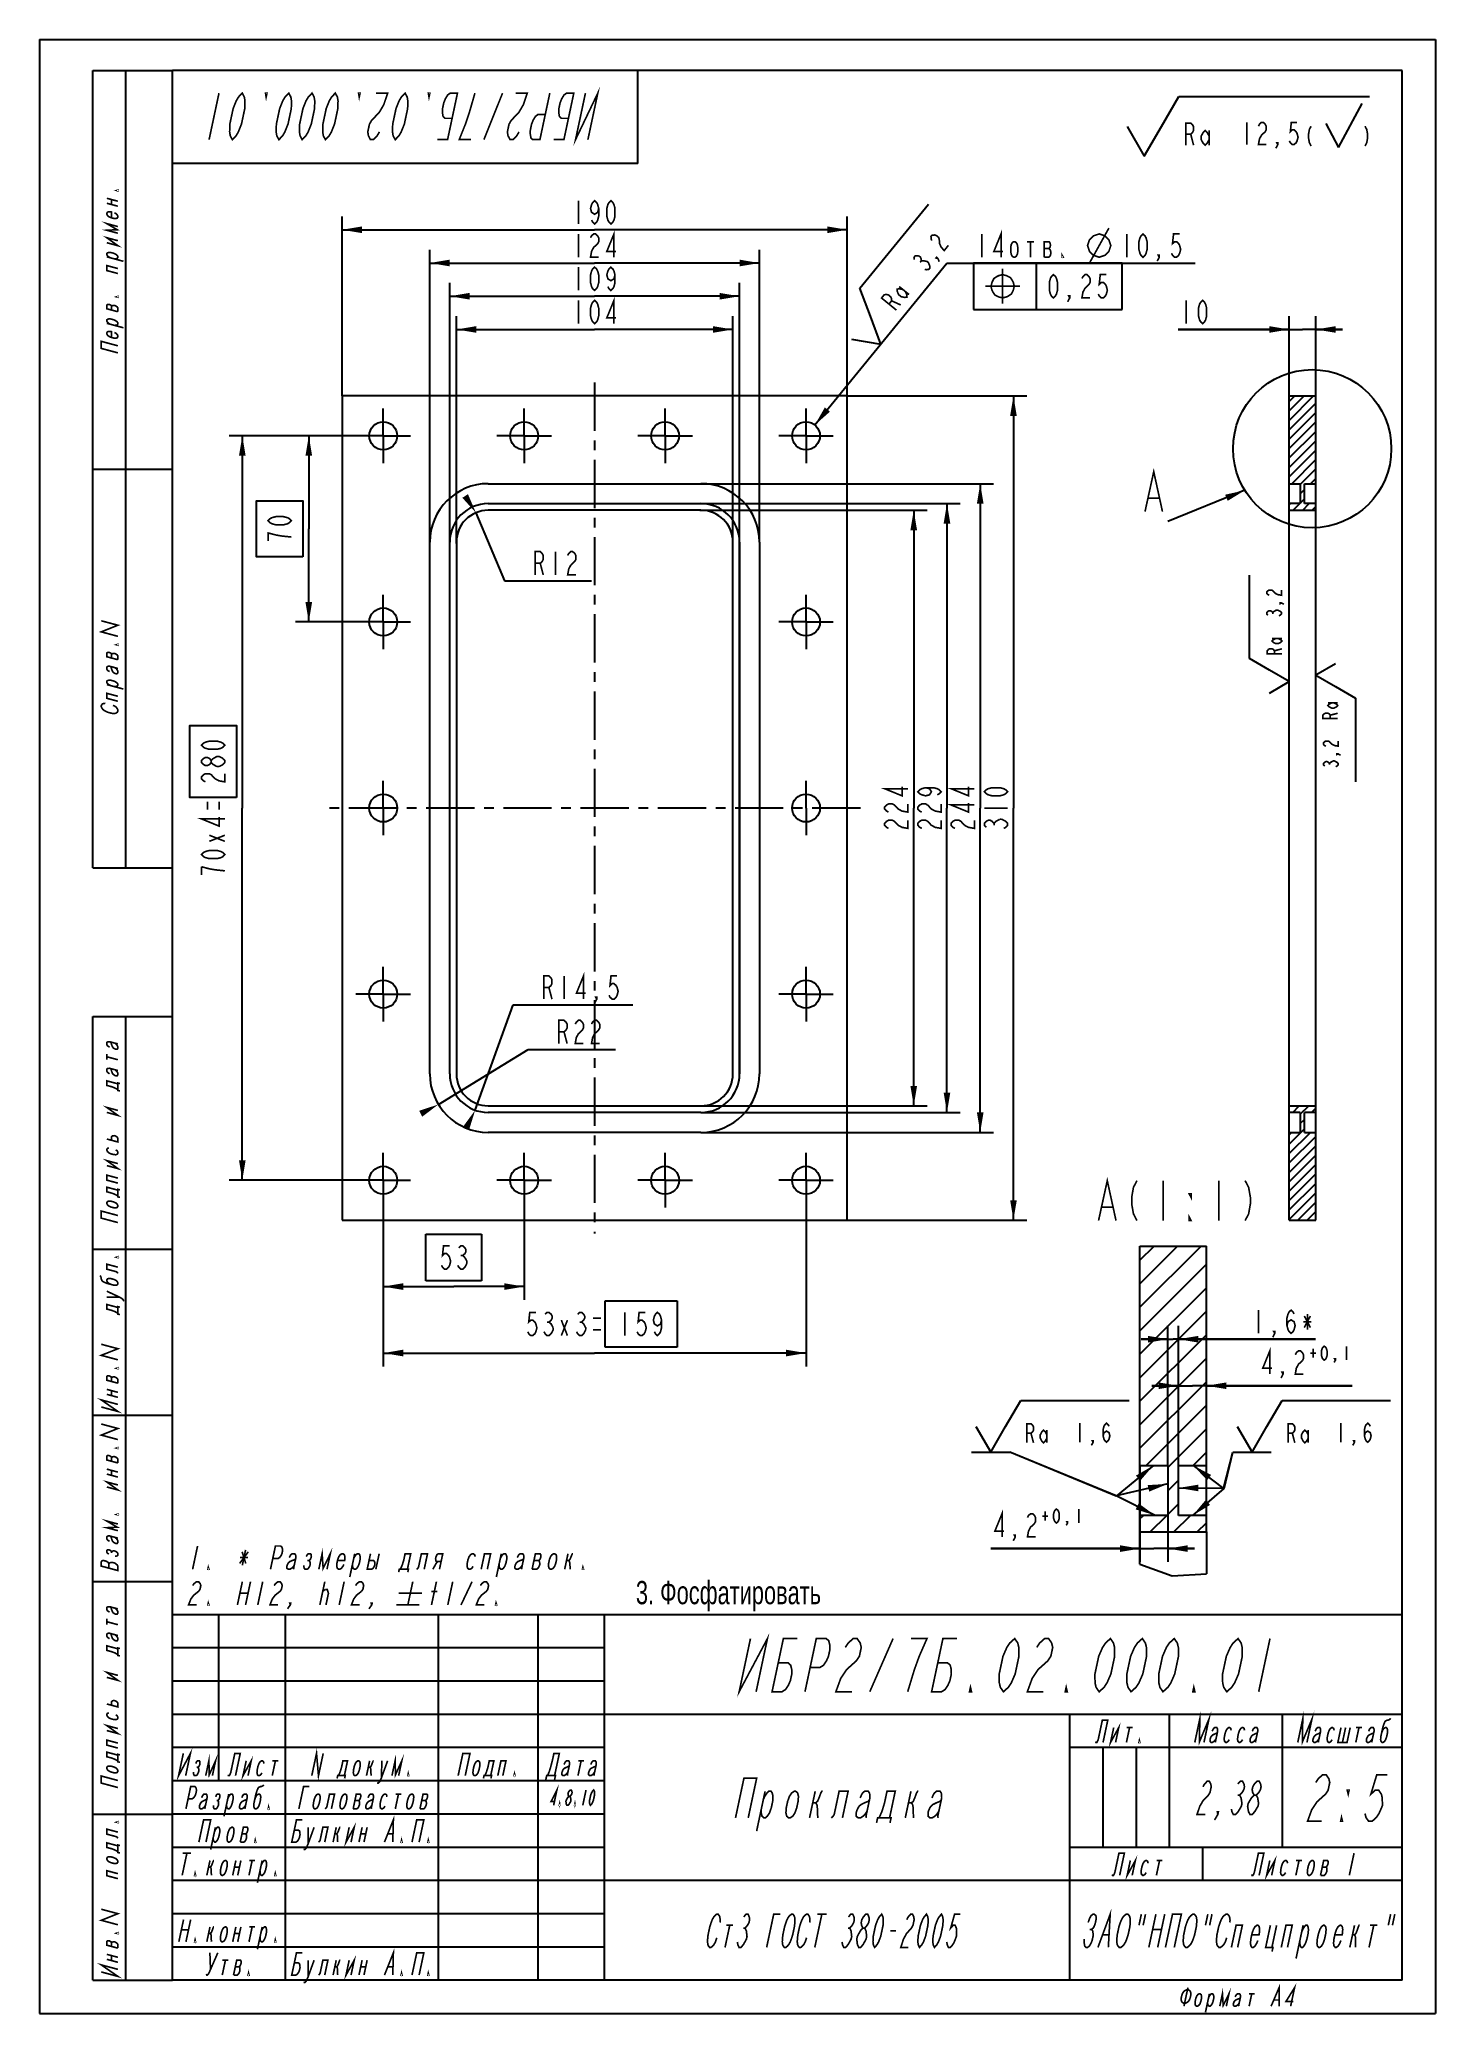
# Model space of a CAD drawing. Header units: millimetres. Extents: x 0 to 210, y 0 to 297.
import ezdxf

# ---------------------------------------------------------------- set-up
doc = ezdxf.new("R2010")
doc.units = ezdxf.units.MM
doc.header["$LTSCALE"] = 19.36
doc.linetypes.add('CENTER', pattern=[0.6, 0.375, -0.075, 0.075, -0.075])
doc.layers.get('0').update_dxf_attribs({"linetype": 'CONTINUOUS'})
for name, color, linetype in [('ALL_AXIS', 7, 'CONTINUOUS'), ('ALL_DIMENSIONS', 7, 'CONTINUOUS'), ('ALL_ROUND', 7, 'CONTINUOUS'), ('ALL_SURF_FIN', 7, 'CONTINUOUS')]:
    doc.layers.add(name, color=color, linetype=linetype)
doc.styles.get("Standard").update_dxf_attribs({"font": 'txt', "width": 0.7})
doc.dimstyles.new('DIMSTYLE_1', dxfattribs={"dimtxt": 3.5, "dimasz": 3, "dimexe": 0.18, "dimexo": 0.0625, "dimgap": 0.09, "dimtad": 1, "dimlfac": 2.5, "dimdsep": 46, "dimtxsty": 'STANDARD', "dimblk": '_FILLED', "dimblk1": '_FILLED', "dimblk2": '_FILLED', "dimcen": 0.09, "dimadec": 0, "dimazin": 0, "dimtp": 0.2, "dimtm": 0.2, "dimtfac": 1, "dimtofl": 0, "dimtmove": 0, "dimatfit": 3, "dimldrblk": '_FILLED', "dimfxl": 1, "dimtolj": 1, "dimarcsym": 0})
doc.dimstyles.new('DIMSTYLE_2', dxfattribs={"dimtxt": 3.5, "dimasz": 3, "dimexe": 0.18, "dimexo": 0.0625, "dimgap": 0.09, "dimtad": 1, "dimlfac": 2.5, "dimdsep": 46, "dimtxsty": 'STANDARD', "dimblk": '_FILLED', "dimblk1": '_FILLED', "dimblk2": '_FILLED', "dimcen": 0.09, "dimadec": 0, "dimazin": 0, "dimtp": 0.5, "dimtm": 0.5, "dimtfac": 1, "dimtofl": 0, "dimtmove": 0, "dimatfit": 3, "dimldrblk": '_FILLED', "dimfxl": 1, "dimtolj": 1, "dimarcsym": 0})
doc.dimstyles.new('DIMSTYLE_3', dxfattribs={"dimtxt": 3.5, "dimasz": 3, "dimexe": 0.18, "dimexo": 0.0625, "dimgap": 0.09, "dimtad": 1, "dimlfac": 2.5, "dimdsep": 46, "dimtxsty": 'STANDARD', "dimblk": '_FILLED', "dimblk1": '_FILLED', "dimblk2": '_FILLED', "dimcen": 0.09, "dimadec": 0, "dimazin": 0, "dimtp": 0.3, "dimtm": 0.3, "dimtfac": 1, "dimtofl": 0, "dimtmove": 0, "dimatfit": 3, "dimldrblk": '_FILLED', "dimfxl": 1, "dimtolj": 1, "dimarcsym": 0})
doc.dimstyles.new('DIMSTYLE_4', dxfattribs={"dimtxt": 3.5, "dimasz": 3, "dimexe": 0.18, "dimexo": 0.0625, "dimgap": 0.09, "dimtad": 1, "dimlfac": 2.5, "dimdsep": 46, "dimtxsty": 'STANDARD', "dimblk": '_FILLED', "dimblk1": '_FILLED', "dimblk2": '_FILLED', "dimcen": 0.09, "dimadec": 0, "dimazin": 0, "dimtp": 0.2, "dimtm": 0.2, "dimtfac": 1, "dimtofl": 0, "dimtmove": 0, "dimatfit": 3, "dimldrblk": '_FILLED', "dimfxl": 1, "dimtolj": 1, "dimarcsym": 0})
doc.dimstyles.new('DIMSTYLE_5', dxfattribs={"dimtxt": 3.5, "dimasz": 3, "dimexe": 0.18, "dimexo": 0.0625, "dimgap": 0.09, "dimtad": 1, "dimtih": 1, "dimtoh": 1, "dimlfac": 2.5, "dimdsep": 46, "dimtxsty": 'STANDARD', "dimblk": '_FILLED', "dimblk1": '_FILLED', "dimblk2": '_FILLED', "dimcen": 0.09, "dimadec": 0, "dimazin": 0, "dimtp": 0.2, "dimtm": 0.2, "dimtfac": 1, "dimtofl": 0, "dimtmove": 0, "dimatfit": 3, "dimldrblk": '_FILLED', "dimfxl": 1, "dimtolj": 1, "dimarcsym": 0})
doc.dimstyles.new('DIMSTYLE_6', dxfattribs={"dimtxt": 3.5, "dimasz": 3, "dimexe": 0.18, "dimexo": 0.0625, "dimgap": 0.09, "dimtad": 1, "dimdsep": 46, "dimtxsty": 'STANDARD', "dimblk": '_FILLED', "dimblk1": '_FILLED', "dimblk2": '_FILLED', "dimcen": 0.09, "dimadec": 0, "dimazin": 0, "dimtol": 1, "dimtp": 0.1, "dimtfac": 0.6, "dimtofl": 0, "dimtmove": 0, "dimatfit": 3, "dimldrblk": '_FILLED', "dimfxl": 1, "dimtolj": 1, "dimarcsym": 0})
doc.dimstyles.new('DIMSTYLE_7', dxfattribs={"dimtxt": 3.5, "dimasz": 3, "dimexe": 0.18, "dimexo": 0.0625, "dimgap": 0.09, "dimtad": 1, "dimdsep": 46, "dimtxsty": 'STANDARD', "dimblk": '_FILLED', "dimblk1": '_FILLED', "dimblk2": '_FILLED', "dimcen": 0.09, "dimadec": 0, "dimazin": 0, "dimtp": 0.1, "dimtm": 0.1, "dimtfac": 1, "dimtofl": 0, "dimtmove": 0, "dimatfit": 3, "dimldrblk": '_FILLED', "dimfxl": 1, "dimtolj": 1, "dimarcsym": 0})
doc.dimstyles.get("Standard").update_dxf_attribs({"dimtxt": 3.5, "dimasz": 3, "dimexe": 0.18, "dimexo": 0.0625, "dimgap": 0.09, "dimtad": 1, "dimdec": 5, "dimdsep": 46, "dimtxsty": 'STANDARD', "dimblk": '_FILLED', "dimblk1": '_FILLED', "dimblk2": '_FILLED', "dimcen": 0.09, "dimadec": 0, "dimazin": 0, "dimtol": 1, "dimtp": 1e-05, "dimtm": 1e-05, "dimtfac": 1, "dimtdec": 5, "dimtofl": 0, "dimtmove": 0, "dimatfit": 3, "dimldrblk": '_FILLED', "dimfxl": 1, "dimtolj": 1, "dimarcsym": 0})

msp = doc.modelspace()

# ---------------------------------------------------------------- texts
at = {"insert": (89.7141, 65.081), "char_height": 3.5, "width": 64.147938, "attachment_point": 1}
msp.add_mtext('3. Фосфатировать', dxfattribs=at)

# ---------------------------------------------------------------- blocks, each defined once
blk = doc.blocks.new('_FILLED')
at = {"color": 0, "linetype": 'ByBlock'}
blk.add_solid([(0, 0), (-1, 0.167), (-1, -0.167)], dxfattribs=at)
blk = doc.blocks.new('*D1')
at = {"layer": 'ALL_DIMENSIONS', "color": 2, "linetype": 'Continuous'}
for p, q in [((187.99, 253.37), (171.29, 253.37)), ((171.29, 253.37), (189.99, 253.37)), ((187.99, 119.37), (187.99, 255.37)), ((195.99, 253.37), (189.99, 253.37)), ((191.99, 119.37), (191.99, 255.37)), ((191.99, 253.37), (195.99, 253.37))]:
    blk.add_line(p, q, dxfattribs=at)
at = {"layer": 'ALL_DIMENSIONS', "color": 2, "linetype": 'Continuous', "xscale": 3, "yscale": 3, "zscale": 3}
blk.add_blockref('_FILLED', (187.99, 253.37), dxfattribs=at)
at = {"layer": 'ALL_DIMENSIONS', "color": 2, "linetype": 'Continuous', "xscale": 3, "yscale": 3, "zscale": 3, "rotation": 180}
blk.add_blockref('_FILLED', (191.99, 253.37), dxfattribs=at)
blk = doc.blocks.new('*D2')
at = {"layer": 'ALL_DIMENSIONS', "color": 2, "linetype": 'Continuous'}
for p, q in [((45.51, 243.37), (45.51, 270.37)), ((121.51, 243.37), (121.51, 270.37)), ((45.51, 268.37), (83.51, 268.37)), ((121.51, 268.37), (83.51, 268.37))]:
    blk.add_line(p, q, dxfattribs=at)
at = {"layer": 'ALL_DIMENSIONS', "color": 2, "linetype": 'Continuous', "xscale": 3, "yscale": 3, "zscale": 3, "rotation": 180}
blk.add_blockref('_FILLED', (45.51, 268.37), dxfattribs=at)
at = {"layer": 'ALL_DIMENSIONS', "color": 2, "linetype": 'Continuous', "xscale": 3, "yscale": 3, "zscale": 3}
blk.add_blockref('_FILLED', (121.51, 268.37), dxfattribs=at)
blk = doc.blocks.new('*D3')
at = {"layer": 'ALL_DIMENSIONS', "color": 2, "linetype": 'Continuous'}
for p, q in [((121.51, 243.37), (148.51, 243.37)), ((146.51, 243.37), (146.51, 181.37)), ((146.51, 119.37), (146.51, 181.37)), ((121.51, 119.37), (148.51, 119.37))]:
    blk.add_line(p, q, dxfattribs=at)
at = {"layer": 'ALL_DIMENSIONS', "color": 2, "linetype": 'Continuous', "xscale": 3, "yscale": 3, "zscale": 3}
for p, rotation in [((146.51, 243.37), 90), ((146.51, 119.37), 270)]:
    blk.add_blockref('_FILLED', p, dxfattribs=dict(at, rotation=rotation))
blk = doc.blocks.new('*D4')
at = {"layer": 'ALL_DIMENSIONS', "color": 2, "linetype": 'Continuous'}
for p, q in [((62.71, 221.17), (62.71, 255.37)), ((62.71, 253.37), (83.51, 253.37)), ((104.31, 253.37), (83.51, 253.37)), ((104.31, 222.06), (104.31, 255.37))]:
    blk.add_line(p, q, dxfattribs=at)
at = {"layer": 'ALL_DIMENSIONS', "color": 2, "linetype": 'Continuous', "xscale": 3, "yscale": 3, "zscale": 3, "rotation": 180}
blk.add_blockref('_FILLED', (62.71, 253.37), dxfattribs=at)
at = {"layer": 'ALL_DIMENSIONS', "color": 2, "linetype": 'Continuous', "xscale": 3, "yscale": 3, "zscale": 3}
blk.add_blockref('_FILLED', (104.31, 253.37), dxfattribs=at)
blk = doc.blocks.new('*D5')
at = {"layer": 'ALL_DIMENSIONS', "color": 2, "linetype": 'Continuous'}
for p, q in [((99.35, 226.17), (133.51, 226.17)), ((131.51, 226.17), (131.51, 181.37)), ((131.51, 136.57), (131.51, 181.37)), ((99.18, 136.57), (133.51, 136.57))]:
    blk.add_line(p, q, dxfattribs=at)
at = {"layer": 'ALL_DIMENSIONS', "color": 2, "linetype": 'Continuous', "xscale": 3, "yscale": 3, "zscale": 3}
for p, rotation in [((131.51, 226.17), 90), ((131.51, 136.57), 270)]:
    blk.add_blockref('_FILLED', p, dxfattribs=dict(at, rotation=rotation))
blk = doc.blocks.new('*D6')
at = {"layer": 'ALL_DIMENSIONS', "color": 2, "linetype": 'Continuous'}
for p, q in [((65.65, 225.79), (69.94, 215.57)), ((69.94, 215.57), (72.19, 215.57)), ((72.19, 215.57), (83.04, 215.57))]:
    blk.add_line(p, q, dxfattribs=at)
at = {"layer": 'ALL_DIMENSIONS', "color": 2, "linetype": 'Continuous', "xscale": 3, "yscale": 3, "zscale": 3, "rotation": 302.6148730664}
blk.add_blockref('_FILLED', (65.65, 225.79), dxfattribs=at)
blk = doc.blocks.new('*D7')
at = {"layer": 'ALL_DIMENSIONS', "color": 2, "linetype": 'Continuous'}
for p, q in [((61.71, 141.37), (61.71, 260.37)), ((105.31, 141.37), (105.31, 260.37)), ((61.71, 258.37), (83.51, 258.37)), ((105.31, 258.37), (83.51, 258.37))]:
    blk.add_line(p, q, dxfattribs=at)
at = {"layer": 'ALL_DIMENSIONS', "color": 2, "linetype": 'Continuous', "xscale": 3, "yscale": 3, "zscale": 3, "rotation": 180}
blk.add_blockref('_FILLED', (61.71, 258.37), dxfattribs=at)
at = {"layer": 'ALL_DIMENSIONS', "color": 2, "linetype": 'Continuous', "xscale": 3, "yscale": 3, "zscale": 3}
blk.add_blockref('_FILLED', (105.31, 258.37), dxfattribs=at)
blk = doc.blocks.new('*D8')
at = {"layer": 'ALL_DIMENSIONS', "color": 2, "linetype": 'Continuous'}
for p, q in [((99.51, 227.17), (138.51, 227.17)), ((136.51, 227.17), (136.51, 181.37)), ((136.51, 135.57), (136.51, 181.37)), ((99.51, 135.57), (138.51, 135.57))]:
    blk.add_line(p, q, dxfattribs=at)
at = {"layer": 'ALL_DIMENSIONS', "color": 2, "linetype": 'Continuous', "xscale": 3, "yscale": 3, "zscale": 3}
for p, rotation in [((136.51, 227.17), 90), ((136.51, 135.57), 270)]:
    blk.add_blockref('_FILLED', p, dxfattribs=dict(at, rotation=rotation))
blk = doc.blocks.new('*D9')
at = {"layer": 'ALL_DIMENSIONS', "color": 2, "linetype": 'Continuous'}
for p, q in [((116.63, 239), (136.51, 263.37)), ((136.51, 263.37), (138.76, 263.37)), ((138.76, 263.37), (173.87, 263.37))]:
    blk.add_line(p, q, dxfattribs=at)
at = {"layer": 'ALL_DIMENSIONS', "color": 2, "linetype": 'Continuous', "xscale": 3, "yscale": 3, "zscale": 3, "rotation": 230.8067269055}
blk.add_blockref('_FILLED', (116.63, 239), dxfattribs=at)
blk = doc.blocks.new('SYM_10_BL0', base_point=(129.44, 261.71))
at = {"layer": 'ALL_SURF_FIN', "color": 2, "linetype": 'Continuous'}
for p, q in [((123.39, 259.59), (133.72, 272.24)), ((124.98, 255.36), (123.39, 259.59)), ((126.57, 251.18), (124.98, 255.36)), ((122.16, 251.9), (126.57, 251.18))]:
    blk.add_line(p, q, dxfattribs=at)
at = {"layer": 'ALL_SURF_FIN', "color": 2, "linetype": 'Continuous', "const_width": 0.25}
for points in [[(134.23, 266.75), (134.12, 267), (134.1, 267.35), (134.26, 267.54), (134.6, 267.59), (134.87, 267.53), (135.24, 267.23), (135.34, 266.98), (135.37, 266.63), (135.4, 266.29), (135.61, 265.79), (136.09, 265.24), (136.72, 266.02)], [(131.58, 263.88), (131.55, 264.22), (131.71, 264.42), (132.05, 264.46), (132.32, 264.41), (132.51, 264.26), (132.61, 264.01), (132.64, 263.66), (132.98, 263.71), (133.25, 263.65), (133.51, 263.6), (133.7, 263.45), (133.81, 263.2), (133.91, 262.95), (133.94, 262.6), (133.78, 262.41), (133.44, 262.36), (133.17, 262.42)], [(135.13, 264.06), (134.87, 264.12), (134.95, 264.22), (135.13, 264.06), (135.35, 263.57)], [(132.48, 263.47), (132.64, 263.66)], [(128.9, 256.28), (126.67, 258.1), (127.07, 258.59), (127.41, 258.63), (127.68, 258.58), (128.05, 258.27), (128.16, 258.02), (128.18, 257.68), (127.79, 257.19)], [(130.25, 259.08), (130.47, 258.58), (130.49, 258.23), (130.15, 258.19), (129.62, 258.3), (129.24, 258.6), (129.03, 259.1), (129.01, 259.44), (129.35, 259.49), (129.88, 259.38)], [(129.32, 259.83), (130.81, 258.62)], [(128.18, 257.68), (129.54, 257.06)]]:
    blk.add_lwpolyline(points, dxfattribs=at)
blk = doc.blocks.new('*D10')
at = {"layer": 'ALL_DIMENSIONS', "color": 2, "linetype": 'Continuous'}
for p, q in [((99.51, 230.17), (143.51, 230.17)), ((141.51, 230.17), (141.51, 181.37)), ((141.51, 132.57), (141.51, 181.37)), ((99.51, 132.57), (143.51, 132.57))]:
    blk.add_line(p, q, dxfattribs=at)
at = {"layer": 'ALL_DIMENSIONS', "color": 2, "linetype": 'Continuous', "xscale": 3, "yscale": 3, "zscale": 3}
for p, rotation in [((141.51, 230.17), 90), ((141.51, 132.57), 270)]:
    blk.add_blockref('_FILLED', p, dxfattribs=dict(at, rotation=rotation))
blk = doc.blocks.new('*D11')
at = {"layer": 'ALL_DIMENSIONS', "color": 2, "linetype": 'Continuous'}
for p, q in [((58.71, 221.37), (58.71, 265.37)), ((108.31, 221.37), (108.31, 265.37)), ((58.71, 263.37), (83.51, 263.37)), ((108.31, 263.37), (83.51, 263.37))]:
    blk.add_line(p, q, dxfattribs=at)
at = {"layer": 'ALL_DIMENSIONS', "color": 2, "linetype": 'Continuous', "xscale": 3, "yscale": 3, "zscale": 3, "rotation": 180}
blk.add_blockref('_FILLED', (58.71, 263.37), dxfattribs=at)
at = {"layer": 'ALL_DIMENSIONS', "color": 2, "linetype": 'Continuous', "xscale": 3, "yscale": 3, "zscale": 3}
blk.add_blockref('_FILLED', (108.31, 263.37), dxfattribs=at)
blk = doc.blocks.new('*D12')
at = {"layer": 'ALL_DIMENSIONS', "color": 2, "linetype": 'Continuous'}
for p, q in [((60, 136.77), (73.53, 145.06)), ((73.53, 145.06), (75.78, 145.06)), ((75.78, 145.06), (86.63, 145.06))]:
    blk.add_line(p, q, dxfattribs=at)
at = {"layer": 'ALL_DIMENSIONS', "color": 2, "linetype": 'Continuous', "xscale": 3, "yscale": 3, "zscale": 3, "rotation": 27.7220047114}
blk.add_blockref('_FILLED', (60, 136.77), dxfattribs=at)
blk = doc.blocks.new('*D13')
at = {"layer": 'ALL_DIMENSIONS', "color": 2, "linetype": 'Continuous'}
for p, q in [((65.54, 135.91), (71.25, 151.74)), ((71.25, 151.74), (73.5, 151.74)), ((73.5, 151.74), (89.25, 151.74))]:
    blk.add_line(p, q, dxfattribs=at)
at = {"layer": 'ALL_DIMENSIONS', "color": 2, "linetype": 'Continuous', "xscale": 3, "yscale": 3, "zscale": 3, "rotation": 63.2788683513}
blk.add_blockref('_FILLED', (65.54, 135.91), dxfattribs=at)
blk = doc.blocks.new('*D14')
at = {"layer": 'ALL_DIMENSIONS', "color": 2, "linetype": 'Continuous'}
for p, q in [((47.61, 237.37), (28.51, 237.37)), ((30.51, 237.37), (30.51, 181.37)), ((30.51, 125.37), (30.51, 181.37)), ((47.61, 125.37), (28.51, 125.37))]:
    blk.add_line(p, q, dxfattribs=at)
at = {"layer": 'ALL_DIMENSIONS', "color": 2, "linetype": 'Continuous', "xscale": 3, "yscale": 3, "zscale": 3}
for p, rotation in [((30.51, 237.37), 90), ((30.51, 125.37), 270)]:
    blk.add_blockref('_FILLED', p, dxfattribs=dict(at, rotation=rotation))
blk = doc.blocks.new('*D15')
at = {"layer": 'ALL_DIMENSIONS', "color": 2, "linetype": 'Continuous'}
for p, q in [((47.61, 237.37), (38.51, 237.37)), ((40.51, 237.37), (40.51, 223.37)), ((40.51, 209.37), (40.51, 223.37)), ((47.61, 209.37), (38.51, 209.37))]:
    blk.add_line(p, q, dxfattribs=at)
at = {"layer": 'ALL_DIMENSIONS', "color": 2, "linetype": 'Continuous', "xscale": 3, "yscale": 3, "zscale": 3}
for p, rotation in [((40.51, 237.37), 90), ((40.51, 209.37), 270)]:
    blk.add_blockref('_FILLED', p, dxfattribs=dict(at, rotation=rotation))
blk = doc.blocks.new('*D16')
at = {"layer": 'ALL_DIMENSIONS', "color": 2, "linetype": 'Continuous'}
for p, q in [((51.71, 121.27), (51.71, 97.37)), ((115.31, 121.27), (115.31, 97.37)), ((51.71, 99.37), (83.51, 99.37)), ((115.31, 99.37), (83.51, 99.37))]:
    blk.add_line(p, q, dxfattribs=at)
at = {"layer": 'ALL_DIMENSIONS', "color": 2, "linetype": 'Continuous', "xscale": 3, "yscale": 3, "zscale": 3, "rotation": 180}
blk.add_blockref('_FILLED', (51.71, 99.37), dxfattribs=at)
at = {"layer": 'ALL_DIMENSIONS', "color": 2, "linetype": 'Continuous', "xscale": 3, "yscale": 3, "zscale": 3}
blk.add_blockref('_FILLED', (115.31, 99.37), dxfattribs=at)
blk = doc.blocks.new('*D17')
at = {"layer": 'ALL_DIMENSIONS', "color": 2, "linetype": 'Continuous'}
for p, q in [((51.71, 121.27), (51.71, 107.37)), ((72.91, 121.27), (72.91, 107.37)), ((51.71, 109.37), (62.31, 109.37)), ((72.91, 109.37), (62.31, 109.37))]:
    blk.add_line(p, q, dxfattribs=at)
at = {"layer": 'ALL_DIMENSIONS', "color": 2, "linetype": 'Continuous', "xscale": 3, "yscale": 3, "zscale": 3, "rotation": 180}
blk.add_blockref('_FILLED', (51.71, 109.37), dxfattribs=at)
at = {"layer": 'ALL_DIMENSIONS', "color": 2, "linetype": 'Continuous', "xscale": 3, "yscale": 3, "zscale": 3}
blk.add_blockref('_FILLED', (72.91, 109.37), dxfattribs=at)
blk = doc.blocks.new('*D18')
at = {"layer": 'ALL_DIMENSIONS', "color": 2, "linetype": 'Continuous'}
for p, q in [((165.54, 82.45), (165.54, 67.95)), ((169.74, 74.95), (169.74, 67.95)), ((165.54, 69.95), (143.11, 69.95)), ((143.11, 69.95), (167.64, 69.95)), ((173.74, 69.95), (167.64, 69.95)), ((169.74, 69.95), (173.74, 69.95))]:
    blk.add_line(p, q, dxfattribs=at)
at = {"layer": 'ALL_DIMENSIONS', "color": 2, "linetype": 'Continuous', "xscale": 3, "yscale": 3, "zscale": 3}
blk.add_blockref('_FILLED', (165.54, 69.95), dxfattribs=at)
at = {"layer": 'ALL_DIMENSIONS', "color": 2, "linetype": 'Continuous', "xscale": 3, "yscale": 3, "zscale": 3, "rotation": 180}
blk.add_blockref('_FILLED', (169.74, 69.95), dxfattribs=at)
blk = doc.blocks.new('*D19')
at = {"layer": 'ALL_DIMENSIONS', "color": 2, "linetype": 'Continuous'}
for p, q in [((171.34, 82.45), (171.34, 96.45)), ((175.54, 82.45), (175.54, 96.45)), ((171.34, 94.45), (167.34, 94.45)), ((167.34, 94.45), (173.44, 94.45)), ((197.47, 94.45), (173.44, 94.45)), ((175.54, 94.45), (197.47, 94.45))]:
    blk.add_line(p, q, dxfattribs=at)
at = {"layer": 'ALL_DIMENSIONS', "color": 2, "linetype": 'Continuous', "xscale": 3, "yscale": 3, "zscale": 3}
blk.add_blockref('_FILLED', (171.34, 94.45), dxfattribs=at)
at = {"layer": 'ALL_DIMENSIONS', "color": 2, "linetype": 'Continuous', "xscale": 3, "yscale": 3, "zscale": 3, "rotation": 180}
blk.add_blockref('_FILLED', (175.54, 94.45), dxfattribs=at)
blk = doc.blocks.new('*D20')
at = {"layer": 'ALL_DIMENSIONS', "color": 2, "linetype": 'Continuous'}
for p, q in [((169.74, 101.45), (165.74, 101.45)), ((165.74, 101.45), (170.54, 101.45)), ((169.74, 82.45), (169.74, 103.45)), ((191.94, 101.45), (170.54, 101.45)), ((171.34, 82.45), (171.34, 103.45)), ((171.34, 101.45), (191.94, 101.45))]:
    blk.add_line(p, q, dxfattribs=at)
at = {"layer": 'ALL_DIMENSIONS', "color": 2, "linetype": 'Continuous', "xscale": 3, "yscale": 3, "zscale": 3}
blk.add_blockref('_FILLED', (169.74, 101.45), dxfattribs=at)
at = {"layer": 'ALL_DIMENSIONS', "color": 2, "linetype": 'Continuous', "xscale": 3, "yscale": 3, "zscale": 3, "rotation": 180}
blk.add_blockref('_FILLED', (171.34, 101.45), dxfattribs=at)
blk = doc.blocks.new('SYM_5_BL1', base_point=(181.84, 283.95))
at = {"layer": 'ALL_SURF_FIN', "color": 2, "linetype": 'Continuous'}
for p, q in [((168.77, 283.93), (171.39, 288.43)), ((171.39, 288.43), (200.06, 288.43)), ((171.39, 288.43), (190.23, 288.43)), ((195.39, 280.75), (198.97, 287.36)), ((163.61, 283.93), (166.19, 279.46)), ((166.19, 279.46), (168.77, 283.93)), ((193.52, 284.35), (195.39, 280.75))]:
    blk.add_line(p, q, dxfattribs=at)
at = {"layer": 'ALL_SURF_FIN', "color": 2, "linetype": 'Continuous', "const_width": 0.25}
for points in [[(172.45, 281.1), (172.45, 284.42), (173.18, 284.42), (173.47, 284.14), (173.61, 283.86), (173.61, 283.31), (173.47, 283.03), (173.18, 282.76), (172.45, 282.76)], [(173.18, 282.76), (173.61, 281.1)], [(175.94, 281.93), (175.64, 281.37), (175.35, 281.1), (175.06, 281.37), (174.77, 281.93), (174.77, 282.48), (175.06, 283.03), (175.35, 283.31), (175.64, 283.03), (175.94, 282.48)], [(175.94, 283.31), (175.94, 281.1)], [(181.63, 284.52), (181.63, 281.2)], [(183.37, 283.96), (183.52, 284.24), (183.81, 284.52), (184.1, 284.52), (184.39, 284.24), (184.54, 283.96), (184.54, 283.41), (184.39, 283.13), (184.1, 282.86), (183.81, 282.58), (183.52, 282.03), (183.37, 281.2), (184.54, 281.2)], [(189.18, 284.52), (188.31, 284.52), (188.17, 283.13), (188.46, 283.41), (188.75, 283.41), (189.04, 283.13), (189.18, 282.86), (189.33, 282.3), (189.18, 281.75), (189.04, 281.47), (188.75, 281.2), (188.46, 281.2), (188.17, 281.47), (188.02, 281.75)], [(191.29, 283.96), (191.03, 283.46), (190.9, 282.72), (190.9, 282.22), (191.03, 281.47), (191.29, 280.97)], [(199.4, 283.96), (199.66, 283.46), (199.79, 282.72), (199.79, 282.22), (199.66, 281.47), (199.4, 280.97)], [(186.28, 281.2), (186.13, 281.47), (186.28, 281.47), (186.28, 281.2), (185.99, 280.64)]]:
    blk.add_lwpolyline(points, dxfattribs=at)
blk = doc.blocks.new('SF3_BL2', base_point=(194.98, 194.2))
at = {"layer": 'ALL_SURF_FIN', "color": 2, "linetype": 'Continuous'}
for p, q in [((194.96, 203.07), (191.99, 201.35)), ((191.99, 201.35), (194.96, 199.64)), ((194.96, 199.64), (197.97, 197.89)), ((197.97, 197.89), (197.96, 185.33))]:
    blk.add_line(p, q, dxfattribs=at)
at = {"layer": 'ALL_SURF_FIN', "color": 2, "linetype": 'Continuous', "const_width": 0.25}
for points in [[(194.73, 197.18), (195.1, 196.99), (195.29, 196.8), (195.1, 196.6), (194.73, 196.41), (194.37, 196.41), (194, 196.6), (193.81, 196.8), (194, 196.99), (194.37, 197.18)], [(193.81, 197.18), (195.29, 197.18)], [(195.29, 194.86), (193.07, 194.86), (193.07, 195.34), (193.26, 195.54), (193.44, 195.63), (193.81, 195.63), (194, 195.54), (194.18, 195.34), (194.18, 194.86)], [(194.18, 195.34), (195.29, 195.63)], [(193.51, 190.68), (193.33, 190.77), (193.14, 190.97), (193.14, 191.16), (193.33, 191.35), (193.51, 191.45), (193.88, 191.45), (194.06, 191.35), (194.25, 191.16), (194.43, 190.97), (194.8, 190.77), (195.36, 190.68), (195.36, 191.45)], [(193.33, 187.67), (193.14, 187.87), (193.14, 188.06), (193.33, 188.25), (193.51, 188.35), (193.7, 188.35), (193.88, 188.25), (194.06, 188.06), (194.25, 188.25), (194.43, 188.35), (194.62, 188.45), (194.8, 188.45), (194.99, 188.35), (195.17, 188.25), (195.36, 188.06), (195.36, 187.87), (195.17, 187.67), (194.99, 187.58)], [(194.06, 187.87), (194.06, 188.06)], [(195.36, 189.51), (195.17, 189.42), (195.17, 189.51), (195.36, 189.51), (195.72, 189.32)]]:
    blk.add_lwpolyline(points, dxfattribs=at)
blk = doc.blocks.new('SF4_BL3', base_point=(185, 207.53))
at = {"layer": 'ALL_SURF_FIN', "color": 2, "linetype": 'Continuous'}
for p, q in [((182, 203.84), (182.01, 216.41)), ((185.01, 202.1), (182, 203.84)), ((187.99, 200.38), (185.01, 202.1)), ((185.01, 198.66), (187.99, 200.38))]:
    blk.add_line(p, q, dxfattribs=at)
at = {"layer": 'ALL_SURF_FIN', "color": 2, "linetype": 'Continuous', "const_width": 0.25}
for points in [[(184.98, 213.38), (184.8, 213.48), (184.61, 213.67), (184.61, 213.87), (184.8, 214.06), (184.98, 214.16), (185.35, 214.16), (185.54, 214.06), (185.72, 213.87), (185.91, 213.67), (186.27, 213.48), (186.83, 213.38), (186.83, 214.16)], [(184.8, 210.38), (184.61, 210.57), (184.61, 210.77), (184.8, 210.96), (184.98, 211.06), (185.17, 211.06), (185.35, 210.96), (185.54, 210.77), (185.72, 210.96), (185.91, 211.06), (186.09, 211.15), (186.27, 211.15), (186.46, 211.06), (186.64, 210.96), (186.83, 210.77), (186.83, 210.57), (186.64, 210.38), (186.46, 210.28)], [(185.54, 210.57), (185.54, 210.77)], [(186.83, 212.22), (186.64, 212.12), (186.64, 212.22), (186.83, 212.22), (187.2, 212.03)], [(186.9, 204.55), (184.68, 204.55), (184.68, 205.03), (184.87, 205.23), (185.05, 205.32), (185.42, 205.32), (185.6, 205.23), (185.79, 205.03), (185.79, 204.55)], [(186.34, 206.87), (186.71, 206.68), (186.9, 206.49), (186.71, 206.29), (186.34, 206.1), (185.97, 206.1), (185.6, 206.29), (185.42, 206.49), (185.6, 206.68), (185.97, 206.87)], [(185.42, 206.87), (186.9, 206.87)], [(185.79, 205.03), (186.9, 205.32)]]:
    blk.add_lwpolyline(points, dxfattribs=at)
blk = doc.blocks.new('SF5_BL4', base_point=(191.38, 88.34))
at = {"layer": 'ALL_SURF_FIN', "color": 2, "linetype": 'Continuous'}
for p, q in [((184.64, 88.32), (186.91, 92.22)), ((186.91, 92.22), (203.24, 92.22)), ((180.17, 88.32), (182.4, 84.45)), ((182.4, 84.45), (184.64, 88.32)), ((179.53, 84.45), (185.28, 84.45))]:
    blk.add_line(p, q, dxfattribs=at)
at = {"layer": 'ALL_SURF_FIN', "color": 2, "linetype": 'Continuous', "const_width": 0.25}
for points in [[(187.83, 85.87), (187.83, 88.74), (188.46, 88.74), (188.71, 88.5), (188.83, 88.26), (188.83, 87.78), (188.71, 87.54), (188.46, 87.3), (187.83, 87.3)], [(188.46, 87.3), (188.83, 85.87)], [(190.85, 86.59), (190.6, 86.11), (190.34, 85.87), (190.09, 86.11), (189.84, 86.59), (189.84, 87.06), (190.09, 87.54), (190.34, 87.78), (190.6, 87.54), (190.85, 87.06)], [(190.85, 87.78), (190.85, 85.87)], [(195.78, 88.83), (195.78, 85.95)], [(197.8, 85.95), (197.67, 86.19), (197.8, 86.19), (197.8, 85.95), (197.55, 85.47)], [(199.31, 86.91), (199.43, 87.39), (199.81, 87.63), (200.19, 87.39), (200.31, 86.91), (200.19, 86.43), (200.06, 86.19), (199.81, 85.95), (199.56, 86.19), (199.43, 86.43), (199.31, 86.91), (199.31, 87.87), (199.43, 88.35), (199.56, 88.59), (199.81, 88.83), (200.06, 88.59), (200.19, 88.35)]]:
    blk.add_lwpolyline(points, dxfattribs=at)
blk = doc.blocks.new('SF6_BL5', base_point=(152.08, 88.34))
at = {"layer": 'ALL_SURF_FIN', "color": 2, "linetype": 'Continuous'}
for p, q in [((145.33, 88.32), (147.6, 92.22)), ((147.6, 92.22), (163.93, 92.22)), ((140.87, 88.32), (143.1, 84.45)), ((143.1, 84.45), (145.33, 88.32)), ((140.22, 84.45), (145.98, 84.45))]:
    blk.add_line(p, q, dxfattribs=at)
at = {"layer": 'ALL_SURF_FIN', "color": 2, "linetype": 'Continuous', "const_width": 0.25}
for points in [[(148.52, 85.87), (148.52, 88.74), (149.15, 88.74), (149.4, 88.5), (149.53, 88.26), (149.53, 87.78), (149.4, 87.54), (149.15, 87.3), (148.52, 87.3)], [(149.15, 87.3), (149.53, 85.87)], [(151.54, 86.59), (151.29, 86.11), (151.04, 85.87), (150.79, 86.11), (150.54, 86.59), (150.54, 87.06), (150.79, 87.54), (151.04, 87.78), (151.29, 87.54), (151.54, 87.06)], [(151.54, 87.78), (151.54, 85.87)], [(156.48, 88.83), (156.48, 85.95)], [(158.49, 85.95), (158.37, 86.19), (158.49, 86.19), (158.49, 85.95), (158.24, 85.47)], [(160, 86.91), (160.13, 87.39), (160.51, 87.63), (160.89, 87.39), (161.01, 86.91), (160.89, 86.43), (160.76, 86.19), (160.51, 85.95), (160.26, 86.19), (160.13, 86.43), (160, 86.91), (160, 87.87), (160.13, 88.35), (160.26, 88.59), (160.51, 88.83), (160.76, 88.59), (160.89, 88.35)]]:
    blk.add_lwpolyline(points, dxfattribs=at)

# ---------------------------------------------------------------- dimensions: what is measured, and where the dimension line sits
at = {"layer": 'ALL_DIMENSIONS', "color": 2, "linetype": 'Continuous'}
for base, p1, p2, dimstyle, picture, middle in [((121.5078, 268.3692), (45.5078, 243.3692), (121.5078, 243.3692), 'DIMSTYLE_2', '*D2', (79.8328, 269.2442)), ((104.3078, 253.3692), (62.7078, 221.1746), (104.3078, 222.0628), 'DIMSTYLE_3', '*D4', (79.8328, 254.2442)), ((191.985, 253.3692), (187.985, 119.3692), (191.985, 119.3692), 'DIMSTYLE_1', '*D1', (171.285, 254.2442)), ((72.9078, 109.3692), (51.7078, 121.2692), (72.9078, 121.2692), 'DIMSTYLE_3', '*D17', (59.8578, 111.9942)), ((175.5403, 94.4501), (171.3403, 82.4501), (175.5403, 82.4501), 'DIMSTYLE_6', '*D19', (183.3956, 96.2001)), ((169.7403, 69.9501), (165.5403, 82.4501), (169.7403, 74.9501), 'DIMSTYLE_6', '*D18', (143.1068, 71.7001))]:
    dim = msp.add_linear_dim(base=base, p1=p1, p2=p2, dimstyle=dimstyle, dxfattribs=at)
    dim.commit()
    dim.dimension.update_dxf_attribs({"geometry": picture, "text_midpoint": middle, "dimtype": 160})
for base, p1, p2, angle, dimstyle, picture, middle in [((58.7078, 263.3692), (108.3078, 221.3692), (58.7078, 221.3692), 180, 'DIMSTYLE_2', '*D11', (79.8328, 264.2442)), ((61.7078, 258.3692), (105.3078, 141.3692), (61.7078, 141.3692), 180, 'DIMSTYLE_3', '*D7', (79.8328, 259.2442)), ((146.5078, 119.3692), (121.5078, 243.3692), (121.5078, 119.3692), 270, 'DIMSTYLE_2', '*D3', (145.6328, 177.6942)), ((40.5078, 209.3692), (47.6078, 237.3692), (47.6078, 209.3692), 270, 'DIMSTYLE_3', '*D15', (37.8828, 220.9192)), ((141.5078, 132.5692), (99.5078, 230.1692), (99.5078, 132.5692), 270, 'DIMSTYLE_2', '*D10', (140.6328, 177.6942)), ((131.5078, 136.5692), (99.3535, 226.1692), (99.1758, 136.5692), 270, 'DIMSTYLE_2', '*D5', (130.6328, 177.6942)), ((136.5078, 135.5692), (99.5078, 227.1692), (99.5078, 135.5692), 270, 'DIMSTYLE_2', '*D8', (135.6328, 177.6942))]:
    dim = msp.add_linear_dim(base=base, p1=p1, p2=p2, angle=angle, dimstyle=dimstyle, dxfattribs=at)
    dim.commit()
    dim.dimension.update_dxf_attribs({"geometry": picture, "text_midpoint": middle, "dimtype": 160})
dim = msp.add_diameter_dim_2p(p1=(116.6348, 238.9968), p2=(113.9807, 235.7417), text='14отв. <>', dimstyle='DIMSTYLE_5', dxfattribs=at)
dim.commit()
dim.dimension.update_dxf_attribs({"geometry": '*D9', "text_midpoint": (140.5078, 264.2442), "dimtype": 163})
dim = msp.add_linear_dim(base=(30.5078, 125.3692), p1=(47.6078, 237.3692), p2=(47.6078, 125.3692), angle=270, text='70х4=<>', dimstyle='DIMSTYLE_2', dxfattribs=at)
dim.commit()
dim.dimension.update_dxf_attribs({"geometry": '*D14', "text_midpoint": (27.8828, 170.6942), "dimtype": 160})
for center, mpoint, picture, middle in [((67.5078, 221.3692), (65.6495, 225.7949), '*D6', (73.9435, 216.4431)), ((67.5078, 141.3692), (65.5372, 135.9142), '*D13', (75.2547, 152.6165)), ((67.5078, 141.3692), (60.0049, 136.7706), '*D12', (77.5309, 145.9359))]:
    dim = msp.add_radius_dim(center=center, mpoint=mpoint, dimstyle='DIMSTYLE_4', dxfattribs=at)
    dim.commit()
    dim.dimension.update_dxf_attribs({"geometry": picture, "text_midpoint": middle, "dimtype": 164})
for base, p1, p2, text, dimstyle, picture, middle in [((115.3078, 99.3692), (51.7078, 121.2692), (115.3078, 121.2692), '53х3=<>', 'DIMSTYLE_2', '*D16', (72.8328, 101.9942)), ((171.3403, 101.4501), (169.7403, 82.4501), (171.3403, 82.4501), '<>*', 'DIMSTYLE_7', '*D20', (182.145, 102.3251))]:
    dim = msp.add_linear_dim(base=base, p1=p1, p2=p2, text=text, dimstyle=dimstyle, dxfattribs=at)
    dim.commit()
    dim.dimension.update_dxf_attribs({"geometry": picture, "text_midpoint": middle, "dimtype": 160})

# ---------------------------------------------------------------- linework, layer by layer
at = {"color": 7, "linetype": 'Continuous'}
for p, q in [((0, 297), (0, 0)), ((0, 297), (210, 297)), ((210, 297), (210, 0)), ((8, 172.3499), (8, 292.3499)), ((8, 292.3499), (20, 292.3499)), ((13, 172.3499), (13, 292.3499)), ((90, 292.3499), (20, 292.3499)), ((20, 278.3499), (20, 292.3499)), ((20, 172.3499), (20, 292.3499)), ((20, 5), (20, 292.3499)), ((205, 292.3499), (20, 292.3499)), ((90, 278.3499), (90, 292.3499)), ((205, 5), (205, 292.3499)), ((90, 278.3499), (20, 278.3499)), ((45.5078, 243.3692), (45.5078, 119.3692)), ((121.5078, 243.3692), (45.5078, 243.3692)), ((121.5078, 119.3692), (121.5078, 243.3692)), ((187.985, 226.1692), (187.985, 243.3692)), ((187.985, 243.3692), (191.985, 243.3692)), ((191.985, 226.1692), (191.985, 243.3692)), ((8, 232.3499), (20, 232.3499)), ((67.5078, 230.1692), (99.5078, 230.1692)), ((187.985, 230.1692), (189.665, 230.1692)), ((189.665, 230.1692), (189.665, 227.1692)), ((190.305, 227.1692), (190.305, 230.1692)), ((190.305, 230.1692), (191.985, 230.1692)), ((67.5078, 227.1692), (99.5078, 227.1692)), ((189.665, 227.1692), (187.985, 227.1692)), ((187.985, 226.1692), (191.985, 226.1692)), ((191.985, 227.1692), (190.305, 227.1692)), ((58.7078, 141.3692), (58.7078, 221.3692)), ((61.7078, 141.3692), (61.7078, 221.3692)), ((105.3078, 221.3692), (105.3078, 141.3692)), ((108.3078, 221.3692), (108.3078, 141.3692)), ((8, 172.3499), (20, 172.3499)), ((8, 5), (8, 150)), ((8, 150), (20, 150)), ((13, 5), (13, 150)), ((20, 5), (20, 150)), ((99.5078, 135.5692), (67.5078, 135.5692)), ((187.985, 136.5692), (191.985, 136.5692)), ((187.985, 119.3692), (187.985, 136.5692)), ((189.665, 135.5692), (187.985, 135.5692)), ((189.665, 135.5692), (189.665, 132.5692)), ((191.985, 135.5692), (190.305, 135.5692)), ((190.305, 132.5692), (190.305, 135.5692)), ((191.985, 119.3692), (191.985, 136.5692)), ((99.5078, 132.5692), (67.5078, 132.5692)), ((187.985, 132.5692), (189.665, 132.5692)), ((190.305, 132.5692), (191.985, 132.5692)), ((45.5078, 119.3692), (121.5078, 119.3692)), ((187.985, 119.3692), (191.985, 119.3692)), ((8, 115), (20, 115)), ((165.5403, 72.4501), (165.5403, 115.4501)), ((165.5403, 115.4501), (175.5403, 115.4501)), ((175.5403, 72.4501), (175.5403, 115.4501)), ((8, 90), (20, 90)), ((165.5403, 82.4501), (169.7403, 82.4501)), ((169.7403, 82.4501), (169.7403, 74.9501)), ((171.3403, 82.4501), (175.5403, 82.4501)), ((171.3403, 74.9501), (171.3403, 82.4501)), ((169.7403, 74.9501), (165.5403, 74.9501)), ((175.5403, 74.9501), (171.3403, 74.9501)), ((165.5403, 72.4501), (175.5403, 72.4501)), ((165.5403, 67.5984), (170.3993, 65.8381)), ((170.3993, 65.8381), (175.5403, 66.1691)), ((8, 65), (20, 65)), ((205, 60), (20, 60)), ((20, 5), (20, 60)), ((27, 35), (27, 60)), ((37, 5), (37, 60)), ((60, 5), (60, 60)), ((75, 5), (75, 60)), ((85, 5), (85, 60)), ((205, 5), (205, 60)), ((85, 55), (20, 55)), ((85, 50), (20, 50)), ((205, 45), (20, 45)), ((155, 5), (155, 45)), ((170, 25), (170, 45)), ((187, 25), (187, 45)), ((85, 40), (20, 40)), ((205, 40), (155, 40)), ((160, 25), (160, 40)), ((165, 25), (165, 40)), ((85, 35), (20, 35)), ((8, 30), (20, 30)), ((85, 30), (20, 30)), ((85, 25), (20, 25)), ((205, 25), (155, 25)), ((175, 20), (175, 25)), ((205, 20), (20, 20)), ((85, 15), (20, 15)), ((85, 10), (20, 10)), ((8, 5), (20, 5)), ((205, 5), (20, 5)), ((205, 5), (20, 5)), ((0, 0), (210, 0))]:
    msp.add_line(p, q, dxfattribs=at)
at = {"color": 2, "linetype": 'Continuous'}
for p, q in [((187.985, 242.5204), (188.8338, 243.3692)), ((187.985, 241.1062), (190.248, 243.3692)), ((187.985, 239.692), (191.6622, 243.3692)), ((187.985, 238.2778), (191.985, 242.2778)), ((187.985, 236.8636), (191.985, 240.8636)), ((187.985, 235.4494), (191.985, 239.4494)), ((187.985, 234.0352), (191.985, 238.0352)), ((187.985, 232.6209), (191.985, 236.6209)), ((187.985, 231.2067), (191.985, 235.2067)), ((188.3617, 230.1692), (191.985, 233.7925)), ((189.665, 230.0583), (191.985, 232.3783)), ((189.665, 228.6441), (190.305, 229.2841)), ((191.1902, 230.1692), (191.985, 230.9641)), ((187.985, 226.9641), (188.1902, 227.1692)), ((188.6044, 226.1692), (189.6044, 227.1692)), ((189.665, 227.2299), (190.305, 227.8699)), ((190.0186, 226.1692), (191.0186, 227.1692)), ((191.4328, 226.1692), (191.985, 226.7214)), ((187.985, 136.4544), (188.0998, 136.5692)), ((188.514, 135.5692), (189.514, 136.5692)), ((189.665, 135.306), (190.9282, 136.5692)), ((189.665, 133.8918), (190.305, 134.5318)), ((191.3425, 135.5692), (191.985, 136.2118)), ((187.985, 130.7976), (190.305, 133.1176)), ((187.985, 132.2118), (188.3425, 132.5692)), ((187.985, 129.3833), (191.1709, 132.5692)), ((187.985, 127.9691), (191.985, 131.9691)), ((187.985, 126.5549), (191.985, 130.5549)), ((187.985, 125.1407), (191.985, 129.1407)), ((187.985, 123.7265), (191.985, 127.7265)), ((187.985, 122.3123), (191.985, 126.3123)), ((187.985, 120.8981), (191.985, 124.8981)), ((187.985, 119.4839), (191.985, 123.4839)), ((189.2846, 119.3692), (191.985, 122.0696)), ((190.6988, 119.3692), (191.985, 120.6554)), ((165.5403, 113.3282), (167.6623, 115.4501)), ((165.5403, 109.7926), (171.1978, 115.4501)), ((165.5403, 106.2571), (174.7334, 115.4501)), ((165.5403, 102.7216), (175.5403, 112.7216)), ((165.5403, 99.186), (175.5403, 109.186)), ((165.5403, 95.6505), (175.5403, 105.6505)), ((165.5403, 92.115), (175.5403, 102.115)), ((165.5403, 88.5794), (175.5403, 98.5794)), ((165.5403, 85.0439), (175.5403, 95.0439)), ((166.4821, 82.4501), (175.5403, 91.5083)), ((169.7403, 82.1728), (175.5403, 87.9728)), ((173.5532, 82.4501), (175.5403, 84.4373)), ((169.7403, 78.6373), (171.3403, 80.2373)), ((165.5403, 74.4373), (166.0532, 74.9501)), ((167.0887, 72.4501), (169.5887, 74.9501)), ((169.7403, 75.1017), (171.3403, 76.7017)), ((170.6242, 72.4501), (173.1242, 74.9501)), ((174.1598, 72.4501), (175.5403, 73.8307))]:
    msp.add_line(p, q, dxfattribs=at)
at = {"color": 2, "linetype": 'Continuous', "const_width": 0.25}
for points in [[(25.5121, 281.9281), (27, 288.9281)], [(30.5, 288.9281), (30.8135, 288.3448), (30.9083, 287.7614), (30.879, 286.5948), (30.3831, 284.2614), (29.9163, 283.0948), (29.5736, 282.5114), (29.0121, 281.9281), (28.6986, 282.5114), (28.6038, 283.0948), (28.6331, 284.2614), (29.129, 286.5948), (29.5958, 287.7614), (29.9385, 288.3448), (30.5, 288.9281)], [(34, 288.9281), (34.2187, 288.9281), (34.0948, 288.3448), (34, 288.9281)], [(37.5, 288.9281), (37.8135, 288.3448), (37.9083, 287.7614), (37.879, 286.5948), (37.3831, 284.2614), (36.9163, 283.0948), (36.5736, 282.5114), (36.0121, 281.9281), (35.6986, 282.5114), (35.6038, 283.0948), (35.6331, 284.2614), (36.129, 286.5948), (36.5958, 287.7614), (36.9385, 288.3448), (37.5, 288.9281)], [(41, 288.9281), (41.3135, 288.3448), (41.4083, 287.7614), (41.379, 286.5948), (40.8831, 284.2614), (40.4163, 283.0948), (40.0736, 282.5114), (39.5121, 281.9281), (39.1986, 282.5114), (39.1038, 283.0948), (39.1331, 284.2614), (39.629, 286.5948), (40.0958, 287.7614), (40.4385, 288.3448), (41, 288.9281)], [(44.5, 288.9281), (44.8135, 288.3448), (44.9083, 287.7614), (44.879, 286.5948), (44.3831, 284.2614), (43.9163, 283.0948), (43.5736, 282.5114), (43.0121, 281.9281), (42.6986, 282.5114), (42.6038, 283.0948), (42.6331, 284.2614), (43.129, 286.5948), (43.5958, 287.7614), (43.9385, 288.3448), (44.5, 288.9281)], [(48, 288.9281), (48.2188, 288.9281), (48.0948, 288.3448), (48, 288.9281)], [(51.1351, 283.0948), (50.7923, 282.5114), (50.2308, 281.9281), (49.7934, 281.9281), (49.4798, 282.5114), (49.3851, 283.0948), (49.6331, 284.2614), (49.9758, 284.8448), (50.5373, 285.4281), (51.0988, 286.0114), (51.7843, 287.1781), (52.375, 288.9281), (50.625, 288.9281)], [(55, 288.9281), (55.3135, 288.3448), (55.4083, 287.7614), (55.379, 286.5948), (54.8831, 284.2614), (54.4163, 283.0948), (54.0736, 282.5114), (53.5121, 281.9281), (53.1986, 282.5114), (53.1038, 283.0948), (53.1331, 284.2614), (53.629, 286.5948), (54.0958, 287.7614), (54.4385, 288.3448), (55, 288.9281)], [(58.5, 288.9281), (58.7187, 288.9281), (58.5948, 288.3448), (58.5, 288.9281)], [(62.0691, 285.1364), (60.9753, 285.1364), (60.7092, 285.4281), (60.6144, 286.0114), (60.629, 286.5948), (60.815, 287.4698), (61.0484, 288.0531), (61.3911, 288.6364), (61.7812, 288.9281), (62.875, 288.9281), (61.3871, 281.9281), (59.8558, 281.9281)], [(65.5, 288.9281), (64.6613, 286.0114), (64.0706, 284.2614), (63.6038, 283.0948), (63.1371, 281.9281), (64.8871, 281.9281)], [(69.6562, 288.9281), (66.8559, 281.9281)], [(72.1351, 283.0948), (71.7923, 282.5114), (71.2309, 281.9281), (70.7934, 281.9281), (70.4798, 282.5114), (70.3851, 283.0948), (70.6331, 284.2614), (70.9758, 284.8448), (71.5373, 285.4281), (72.0988, 286.0114), (72.7843, 287.1781), (73.375, 288.9281), (71.625, 288.9281)], [(76.0837, 285.7198), (74.9899, 285.7198), (74.5998, 285.4281), (74.2571, 284.8448), (74.0237, 284.2614), (73.8377, 283.3864), (73.8231, 282.8031), (73.9178, 282.2198), (74.184, 281.9281), (75.2777, 281.9281), (76.7656, 288.9281)], [(79.5691, 285.1364), (78.4753, 285.1364), (78.2092, 285.4281), (78.1144, 286.0114), (78.129, 286.5948), (78.315, 287.4698), (78.5484, 288.0531), (78.8911, 288.6364), (79.2812, 288.9281), (80.375, 288.9281), (78.8871, 281.9281), (77.3559, 281.9281)], [(82.4965, 281.9281), (83.9844, 288.9281), (80.6371, 281.9281), (82.125, 288.9281)], [(11.7941, 274.3499), (11.7941, 274.2249), (11.5858, 274.2807), (11.7941, 274.3499)], [(10.1274, 273.109), (11.7941, 272.6624)], [(10.1274, 272.359), (11.7941, 271.9124)], [(11.2733, 270.9269), (11.4816, 270.8086), (11.6899, 270.6278), (11.7941, 270.4124), (11.7941, 270.2874), (11.6899, 270.1278), (11.4816, 270.0586), (11.1691, 270.0799), (10.7524, 270.1915), (10.4399, 270.3377), (10.2316, 270.5186), (10.1274, 270.734), (10.1274, 270.859), (10.2316, 271.0186), (10.4399, 271.0877), (10.7524, 271.0665), (10.8566, 271.0386), (10.8566, 270.1636)], [(10.8566, 272.1636), (10.8566, 272.9136)], [(11.7941, 267.8499), (10.1274, 268.2965), (11.6899, 268.3778), (10.1274, 269.2965), (11.7941, 268.8499)], [(10.1274, 266.4215), (11.7941, 265.9749), (10.1274, 267.1715), (11.7941, 266.7249)], [(10.6483, 264.1569), (10.4399, 264.2753), (10.2316, 264.4561), (10.1274, 264.609), (10.1274, 264.7965), (10.2316, 264.8936), (10.4399, 264.9628), (10.7524, 264.9415), (11.1691, 264.8299), (11.4816, 264.6836), (11.6899, 264.5028), (11.7941, 264.3499), (11.7941, 264.2249), (11.6899, 264.0653), (11.4816, 263.9961), (11.2733, 263.9895)], [(10.1274, 264.2965), (12.6274, 263.6266)], [(11.7941, 261.7874), (10.1274, 262.234), (10.1274, 262.984), (11.7941, 262.5374)], [(11.7941, 258.3499), (11.7941, 258.2249), (11.5858, 258.2807), (11.7941, 258.3499)], [(11.7941, 256.0374), (10.1274, 256.484), (10.1274, 257.0465), (10.2316, 257.1436), (10.4399, 257.1502), (10.5441, 257.1223), (10.7524, 257.004), (10.8566, 256.8511), (10.8566, 256.2886)], [(11.7941, 256.0374), (11.7941, 256.5999), (11.6899, 256.7528), (11.5858, 256.8432), (11.3774, 256.9615), (11.2733, 256.9895), (11.0649, 256.9828), (10.9608, 256.9482), (10.8566, 256.8511)], [(10.6483, 254.1569), (10.4399, 254.2752), (10.2316, 254.4561), (10.1274, 254.609), (10.1274, 254.7965), (10.2316, 254.8936), (10.4399, 254.9627), (10.7524, 254.9415), (11.1691, 254.8299), (11.4816, 254.6836), (11.6899, 254.5028), (11.7941, 254.3499), (11.7941, 254.2249), (11.6899, 254.0653), (11.4816, 253.9961), (11.2733, 253.9895)], [(10.1274, 254.2965), (12.6274, 253.6266)], [(11.2733, 252.927), (11.4816, 252.8086), (11.6899, 252.6278), (11.7941, 252.4124), (11.7941, 252.2874), (11.6899, 252.1278), (11.4816, 252.0586), (11.1691, 252.0799), (10.7524, 252.1915), (10.4399, 252.3377), (10.2316, 252.5186), (10.1274, 252.734), (10.1274, 252.859), (10.2316, 253.0186), (10.4399, 253.0877), (10.7524, 253.0665), (10.8566, 253.0386), (10.8566, 252.1636)], [(11.7941, 249.8499), (9.2941, 250.5198), (9.2941, 251.5823), (11.7941, 250.9124)], [(166.3012, 225.9702), (167.6137, 231.9702), (168.9262, 225.9702)], [(166.8263, 227.9702), (168.4013, 227.9702)], [(11.7941, 207.2041), (9.2941, 207.8739), (11.7941, 208.8707), (9.2941, 209.5406)], [(11.7941, 205.9957), (11.7941, 205.8707), (11.5858, 205.9266), (11.7941, 205.9957)], [(11.7941, 203.6832), (10.1274, 204.1298), (10.1274, 204.6923), (10.2316, 204.7894), (10.4399, 204.7961), (10.5441, 204.7682), (10.7524, 204.6498), (10.8566, 204.4969), (10.8566, 203.9344)], [(10.5441, 201.8932), (10.3358, 202.0115), (10.2316, 202.1019), (10.1274, 202.2548), (10.1274, 202.5673), (10.2316, 202.6644), (10.3358, 202.699), (10.5441, 202.7057), (11.6899, 202.3986), (11.7941, 202.4332)], [(10.6483, 202.6778), (10.7524, 202.5873), (10.8566, 202.2469), (10.9608, 201.969), (11.0649, 201.8161), (11.1691, 201.7257), (11.3774, 201.6074), (11.4816, 201.5795), (11.6899, 201.5862), (11.7941, 201.7457), (11.7941, 201.9332), (11.6899, 202.1487), (11.5858, 202.3016), (11.3774, 202.4824)], [(11.7941, 203.6832), (11.7941, 204.2457), (11.6899, 204.3986), (11.5858, 204.4891), (11.3774, 204.6074), (11.2733, 204.6353), (11.0649, 204.6286), (10.9608, 204.594), (10.8566, 204.4969)], [(10.6483, 199.8028), (10.4399, 199.9211), (10.2316, 200.1019), (10.1274, 200.2548), (10.1274, 200.4423), (10.2316, 200.5394), (10.4399, 200.6086), (10.7524, 200.5873), (11.1691, 200.4757), (11.4816, 200.3295), (11.6899, 200.1487), (11.7941, 199.9957), (11.7941, 199.8707), (11.6899, 199.7111), (11.4816, 199.642), (11.2733, 199.6353)], [(10.1274, 199.9423), (12.6274, 199.2724)], [(9.9191, 197.1231), (9.7108, 197.1165), (9.5024, 197.0473), (9.3983, 196.9502), (9.2941, 196.7906), (9.2941, 196.6031), (9.3983, 196.3877), (9.5024, 196.2348), (9.7108, 196.054), (9.9191, 195.9356), (10.2316, 195.7894), (10.8566, 195.6219), (11.1691, 195.6007), (11.3774, 195.6074), (11.5858, 195.6766), (11.6899, 195.7736), (11.7941, 195.9332), (11.7941, 196.1207), (11.6899, 196.3361), (11.5858, 196.489), (11.3774, 196.6699), (11.0649, 196.8161)], [(11.7941, 197.4332), (10.1274, 197.8798), (10.1274, 198.6298), (11.7941, 198.1832)], [(10.5441, 145.3974), (10.3358, 145.5158), (10.2316, 145.6062), (10.1274, 145.7591), (10.1274, 146.0716), (10.2316, 146.1687), (10.3358, 146.2033), (10.5441, 146.2099), (11.6899, 145.9029), (11.7941, 145.9375)], [(10.6483, 146.182), (10.7524, 146.0916), (10.8566, 145.7512), (10.9608, 145.4733), (11.0649, 145.3204), (11.1691, 145.23), (11.3774, 145.1116), (11.4816, 145.0837), (11.6899, 145.0904), (11.7941, 145.25), (11.7941, 145.4375), (11.6899, 145.6529), (11.5858, 145.8058), (11.3774, 145.9867)], [(10.1274, 143.5091), (10.1274, 144.3841)], [(10.1274, 143.9466), (11.7941, 143.5)], [(10.5441, 141.3974), (10.3358, 141.5158), (10.2316, 141.6062), (10.1274, 141.7591), (10.1274, 142.0716), (10.2316, 142.1687), (10.3358, 142.2033), (10.5441, 142.2099), (11.6899, 141.9029), (11.7941, 141.9375)], [(11.7941, 139), (11.5858, 139.1183), (11.3774, 139.2366), (10.8566, 139.4387), (10.1274, 139.6341), (10.1274, 140.3216), (11.7941, 139.875)], [(10.6483, 142.182), (10.7524, 142.0916), (10.8566, 141.7512), (10.9608, 141.4733), (11.0649, 141.3204), (11.1691, 141.23), (11.3774, 141.1116), (11.4816, 141.0837), (11.6899, 141.0904), (11.7941, 141.25), (11.7941, 141.4375), (11.6899, 141.6529), (11.5858, 141.8058), (11.3774, 141.9866)], [(12.1066, 138.7913), (11.7941, 138.875), (11.7941, 140), (12.1066, 139.9163)], [(10.1274, 135.5716), (11.7941, 135.125), (10.1274, 136.3216), (11.7941, 135.875)], [(10.1274, 131.5716), (11.7941, 131.125), (11.7941, 131.6875), (11.6899, 131.8404), (11.5858, 131.9308), (11.3774, 132.0491), (11.2733, 132.0771), (11.0649, 132.0704), (10.9608, 132.0358), (10.8566, 131.9387), (10.8566, 131.3762)], [(10.1274, 127.5716), (11.7941, 127.125), (10.1274, 128.3216), (11.7941, 127.875)], [(10.4399, 130.2379), (10.2316, 130.1687), (10.1274, 130.0091), (10.1274, 129.8841), (10.2316, 129.6687), (10.4399, 129.4878), (10.7524, 129.3416), (11.1691, 129.23), (11.4816, 129.2087), (11.6899, 129.2779), (11.7941, 129.4375), (11.7941, 129.5625), (11.6899, 129.7779), (11.4816, 129.9587)], [(11.7941, 124.9375), (10.1274, 125.3841), (10.1274, 126.1341), (11.7941, 125.6875)], [(159.3124, 119.3041), (160.6249, 125.3041), (161.9374, 119.3041)], [(165.0874, 125.3041), (164.5624, 124.3041), (164.2999, 122.8041), (164.2999, 121.8041), (164.5624, 120.3041), (165.0874, 119.3041)], [(169.0249, 125.3041), (169.0249, 119.3041)], [(177.4249, 125.3041), (177.4249, 119.3041)], [(181.3624, 125.3041), (181.8874, 124.3041), (182.1499, 122.8041), (182.1499, 121.8041), (181.8874, 120.3041), (181.3624, 119.3041)], [(11.7941, 123), (11.5858, 123.1183), (11.3774, 123.2366), (10.8566, 123.4387), (10.1274, 123.6341), (10.1274, 124.3216), (11.7941, 123.875)], [(10.7524, 121.3416), (10.4399, 121.4878), (10.2316, 121.6687), (10.1274, 121.8841), (10.1274, 122.0091), (10.2316, 122.1687), (10.4399, 122.2378), (10.7524, 122.2166), (11.1691, 122.105), (11.4816, 121.9587), (11.6899, 121.7779), (11.7941, 121.5625), (11.7941, 121.4375), (11.6899, 121.2779), (11.4816, 121.2087), (11.1691, 121.23), (10.7524, 121.3416)], [(12.1066, 122.7913), (11.7941, 122.875), (11.7941, 124), (12.1066, 123.9163)], [(173.2249, 123.3041), (173.2249, 122.8041), (172.9624, 123.3041), (173.2249, 123.3041)], [(11.7941, 119), (9.2941, 119.6699), (9.2941, 120.7324), (11.7941, 120.0625)], [(159.8374, 121.3041), (161.4124, 121.3041)], [(173.2249, 119.3041), (172.9624, 119.3041), (172.9624, 119.8041), (173.2249, 119.3041)], [(11.7941, 111.3542), (11.6899, 111.5071), (11.5858, 111.5975), (11.4816, 111.6254), (10.1274, 111.9882), (10.1274, 112.7382), (11.7941, 112.2917)], [(11.7941, 113.8542), (11.7941, 113.7292), (11.5858, 113.785), (11.7941, 113.8542)], [(10.7524, 109.6958), (10.4399, 109.842), (10.2316, 110.0228), (10.1274, 110.2383), (10.1274, 110.3632), (10.2316, 110.5228), (10.4399, 110.592), (10.7524, 110.5708), (11.1691, 110.4591), (11.4816, 110.3129), (11.6899, 110.1321), (11.7941, 109.9167), (11.7941, 109.7917), (11.6899, 109.6321), (11.4816, 109.5629), (11.1691, 109.5841), (10.7524, 109.6958), (10.1274, 109.8633), (9.7108, 110.0374), (9.5024, 110.1557), (9.3983, 110.2461), (9.2941, 110.524), (9.2941, 110.649), (9.1899, 110.927), (9.0858, 111.0174)], [(12.5233, 107.2213), (12.6274, 107.2559), (12.6274, 107.3184), (12.5233, 107.4713), (12.4191, 107.5617), (12.0024, 107.7983), (10.1274, 108.6757)], [(10.1274, 107.8008), (12.0024, 107.7983)], [(11.7941, 105.3542), (11.5858, 105.4725), (11.3774, 105.5908), (10.8566, 105.7929), (10.1274, 105.9882), (10.1274, 106.6757), (11.7941, 106.2292)], [(12.1066, 105.1454), (11.7941, 105.2292), (11.7941, 106.3542), (12.1066, 106.2704)], [(11.7941, 98.3542), (9.2941, 99.024), (11.7941, 100.0208), (9.2941, 100.6907)], [(11.7941, 94.8333), (10.1274, 95.2799), (10.1274, 95.8424), (10.2316, 95.9395), (10.4399, 95.9462), (10.5441, 95.9183), (10.7524, 95.7999), (10.8566, 95.647), (10.8566, 95.0845)], [(11.7941, 94.8333), (11.7941, 95.3958), (11.6899, 95.5487), (11.5858, 95.6392), (11.3774, 95.7575), (11.2733, 95.7854), (11.0649, 95.7787), (10.9608, 95.7441), (10.8566, 95.647)], [(11.7941, 97.1458), (11.7941, 97.0208), (11.5858, 97.0767), (11.7941, 97.1458)], [(9.2941, 91.2532), (11.7941, 90.5833), (9.2941, 92.3157), (11.7941, 91.6458)], [(10.1274, 93.9049), (11.7941, 93.4583)], [(10.1274, 93.1549), (11.7941, 92.7083)], [(10.8566, 92.9595), (10.8566, 93.7095)], [(11.7941, 86.3542), (9.2941, 87.024), (11.7941, 88.0208), (9.2941, 88.6907)], [(11.7941, 82.8333), (10.1274, 83.2799), (10.1274, 83.8424), (10.2316, 83.9395), (10.4399, 83.9462), (10.5441, 83.9183), (10.7524, 83.7999), (10.8566, 83.647), (10.8566, 83.0845)], [(11.7941, 82.8333), (11.7941, 83.3958), (11.6899, 83.5487), (11.5858, 83.6392), (11.3774, 83.7575), (11.2733, 83.7854), (11.0649, 83.7787), (10.9608, 83.7441), (10.8566, 83.647)], [(11.7941, 85.1458), (11.7941, 85.0208), (11.5858, 85.0767), (11.7941, 85.1458)], [(10.1274, 79.2174), (11.7941, 78.7708), (10.1274, 79.9674), (11.7941, 79.5208)], [(10.1274, 81.9049), (11.7941, 81.4583)], [(10.1274, 81.1549), (11.7941, 80.7083)], [(10.8566, 80.9595), (10.8566, 81.7095)], [(11.7941, 72.6458), (10.1274, 73.0924), (11.6899, 73.1737), (10.1274, 74.0924), (11.7941, 73.6458)], [(11.7941, 75.1458), (11.7941, 75.0208), (11.5858, 75.0767), (11.7941, 75.1458)], [(10.5441, 71.0433), (10.3358, 71.1616), (10.2316, 71.252), (10.1274, 71.4049), (10.1274, 71.7174), (10.2316, 71.8145), (10.3358, 71.8491), (10.5441, 71.8558), (11.6899, 71.5487), (11.7941, 71.5833)], [(10.6483, 71.8279), (10.7524, 71.7374), (10.8566, 71.397), (10.9608, 71.1191), (11.0649, 70.9662), (11.1691, 70.8758), (11.3774, 70.7575), (11.4816, 70.7296), (11.6899, 70.7362), (11.7941, 70.8958), (11.7941, 71.0833), (11.6899, 71.2987), (11.5858, 71.4517), (11.3774, 71.6325)], [(10.4399, 69.1337), (10.2316, 69.252), (10.1274, 69.4049), (10.1274, 69.6549), (10.2316, 69.752), (10.4399, 69.7587), (10.5441, 69.7308), (10.7524, 69.6124), (10.8566, 69.4595), (10.8566, 69.272)], [(11.3774, 68.82), (11.5858, 68.8267), (11.6899, 68.8612), (11.7941, 68.9583), (11.7941, 69.2083), (11.6899, 69.3612), (11.5858, 69.4517), (11.3774, 69.57), (11.2733, 69.5979), (11.0649, 69.5912), (10.9608, 69.5566), (10.8566, 69.4595)], [(23.7792, 70.3395), (23.0353, 66.8395)], [(30.1119, 67.7145), (31.4026, 69.4645)], [(30.1448, 68.5895), (31.3698, 68.5895)], [(30.4839, 69.4645), (31.0307, 67.7145)], [(31.0052, 69.7561), (30.5093, 67.4228)], [(35.0903, 68.4436), (35.856, 68.4436), (36.1166, 68.5895), (36.3318, 68.8811), (36.4703, 69.1728), (36.5633, 69.6103), (36.5487, 69.902), (36.4576, 70.1936), (36.2589, 70.3395), (35.4933, 70.3395), (34.7493, 66.8395)], [(38.5356, 68.4436), (38.4281, 68.2978), (38.0143, 68.152), (37.677, 68.0061), (37.4929, 67.8603), (37.3853, 67.7145), (37.2468, 67.4228), (37.2158, 67.277), (37.2304, 66.9853), (37.429, 66.8395), (37.6587, 66.8395), (37.9194, 66.9853), (38.1035, 67.1311), (38.3187, 67.4228)], [(37.5713, 68.5895), (37.7099, 68.8811), (37.8174, 69.027), (38.0016, 69.1728), (38.3844, 69.1728), (38.5065, 69.027), (38.5521, 68.8811), (38.5666, 68.5895), (38.2257, 66.9853), (38.2712, 66.8395)], [(40.1289, 68.7353), (40.2674, 69.027), (40.4516, 69.1728), (40.7578, 69.1728), (40.8799, 69.027), (40.8945, 68.7353), (40.8635, 68.5895), (40.725, 68.2978), (40.5408, 68.152), (40.3111, 68.152)], [(42.0228, 66.8395), (42.5188, 69.1728), (42.6663, 66.9853), (43.7438, 69.1728), (43.2478, 66.8395)], [(45.7762, 67.5686), (45.6377, 67.277), (45.4225, 66.9853), (45.1618, 66.8395), (45.0087, 66.8395), (44.81, 66.9853), (44.7189, 67.277), (44.7353, 67.7145), (44.8593, 68.2978), (45.0289, 68.7353), (45.244, 69.027), (45.5047, 69.1728), (45.6578, 69.1728), (45.8565, 69.027), (45.9476, 68.7353), (45.9312, 68.2978), (45.9002, 68.152), (44.8283, 68.152)], [(47.4188, 69.1728), (46.6748, 65.6728)], [(47.2638, 68.4436), (47.4023, 68.7353), (47.6174, 69.027), (47.8016, 69.1728), (48.0313, 69.1728), (48.1534, 69.027), (48.2445, 68.7353), (48.2281, 68.2978), (48.1041, 67.7145), (47.9345, 67.277), (47.7194, 66.9853), (47.5353, 66.8395), (47.3822, 66.8395), (47.1835, 66.9853), (47.0923, 67.277), (47.0778, 67.5686)], [(49.7922, 69.1728), (49.2962, 66.8395), (49.9853, 66.8395), (50.1694, 66.9853), (50.277, 67.1311), (50.4155, 67.4228), (50.4465, 67.5686), (50.432, 67.8603), (50.3864, 68.0061), (50.2643, 68.152), (49.5752, 68.152)], [(51.0938, 69.1728), (50.5978, 66.8395)], [(54.2728, 66.8395), (54.4113, 67.1311), (54.5499, 67.4228), (54.7815, 68.152), (54.9984, 69.1728), (55.8406, 69.1728), (55.3447, 66.8395)], [(56.7228, 66.8395), (56.9069, 66.9853), (57.0145, 67.1311), (57.0455, 67.277), (57.4484, 69.1728), (58.3672, 69.1728), (57.8712, 66.8395)], [(60.1681, 66.8395), (60.6641, 69.1728), (59.975, 69.1728), (59.7909, 69.027), (59.6523, 68.7353), (59.5903, 68.4436), (59.6049, 68.152), (59.727, 68.0061), (60.4161, 68.0061)], [(65.5476, 68.7353), (65.4565, 69.027), (65.2578, 69.1728), (65.1047, 69.1728), (64.844, 69.027), (64.6289, 68.7353), (64.4593, 68.2978), (64.3353, 67.7145), (64.3189, 67.277), (64.41, 66.9853), (64.6087, 66.8395), (64.7618, 66.8395), (65.0225, 66.9853), (65.2377, 67.277)], [(66.4462, 66.8395), (66.9422, 69.1728), (67.8609, 69.1728), (67.365, 66.8395)], [(69.4688, 69.1728), (68.7248, 65.6728)], [(69.3138, 68.4436), (69.4523, 68.7353), (69.6674, 69.027), (69.8516, 69.1728), (70.0813, 69.1728), (70.2034, 69.027), (70.2945, 68.7353), (70.2781, 68.2978), (70.1541, 67.7145), (69.9845, 67.277), (69.7694, 66.9853), (69.5853, 66.8395), (69.4322, 66.8395), (69.2335, 66.9853), (69.1423, 67.277), (69.1278, 67.5686)], [(72.8356, 68.4436), (72.7281, 68.2978), (72.3143, 68.152), (71.977, 68.0061), (71.7929, 67.8603), (71.6853, 67.7145), (71.5468, 67.4228), (71.5158, 67.277), (71.5304, 66.9853), (71.729, 66.8395), (71.9587, 66.8395), (72.2194, 66.9853), (72.4035, 67.1311), (72.6187, 67.4228)], [(71.8713, 68.5895), (72.0099, 68.8811), (72.1174, 69.027), (72.3016, 69.1728), (72.6844, 69.1728), (72.8065, 69.027), (72.8521, 68.8811), (72.8666, 68.5895), (72.5257, 66.9853), (72.5712, 66.8395)], [(74.1025, 66.8395), (74.5984, 69.1728), (75.2875, 69.1728), (75.4096, 69.027), (75.4242, 68.7353), (75.3932, 68.5895), (75.2546, 68.2978), (75.0705, 68.152), (74.3815, 68.152)], [(76.7093, 68.2978), (76.8789, 68.7353), (77.094, 69.027), (77.3547, 69.1728), (77.5078, 69.1728), (77.7065, 69.027), (77.7976, 68.7353), (77.7812, 68.2978), (77.6572, 67.7145), (77.4877, 67.277), (77.2725, 66.9853), (77.0119, 66.8395), (76.8587, 66.8395), (76.66, 66.9853), (76.5689, 67.277), (76.5853, 67.7145), (76.7093, 68.2978)], [(79.4984, 69.1728), (79.0025, 66.8395)], [(79.2815, 68.152), (79.5877, 68.152), (79.7718, 68.2978), (79.9104, 68.5895), (80.0799, 69.027), (80.1875, 69.1728), (80.2641, 69.1728)], [(10.4399, 67.0087), (10.4399, 67.6337), (10.3358, 67.8491), (10.2316, 67.9395), (10.0233, 68.0578), (9.7108, 68.1416), (9.5024, 68.1349), (9.3983, 68.1003), (9.2941, 67.9407), (9.2941, 67.3157), (11.7941, 66.6458), (11.7941, 67.2708), (11.6899, 67.4862), (11.4816, 67.6671), (11.2733, 67.7854), (10.9608, 67.8691), (10.7524, 67.8624), (10.5441, 67.7933), (10.4399, 67.6337)], [(25.4853, 66.8395), (25.3322, 66.8395), (25.3942, 67.1311), (25.4853, 66.8395)], [(39.7733, 67.4228), (39.7879, 67.1311), (39.8335, 66.9853), (39.9556, 66.8395), (40.2619, 66.8395), (40.446, 66.9853), (40.5535, 67.1311), (40.6921, 67.4228), (40.7231, 67.5686), (40.7085, 67.8603), (40.663, 68.0061), (40.5408, 68.152)], [(54.0267, 66.402), (54.1197, 66.8395), (55.4978, 66.8395), (55.4048, 66.402)], [(59.1728, 66.8395), (59.665, 67.7145), (59.7726, 67.8603), (59.9567, 68.0061)], [(74.1025, 66.8395), (74.7915, 66.8395), (74.9757, 66.9853), (75.0832, 67.1311), (75.2218, 67.4228), (75.2528, 67.5686), (75.2382, 67.8603), (75.1926, 68.0061), (75.0705, 68.152)], [(79.5877, 68.152), (79.7098, 68.0061), (79.7554, 67.8603), (79.8447, 66.8395)], [(81.8353, 66.8395), (81.6822, 66.8395), (81.7442, 67.1311), (81.8353, 66.8395)], [(23.0427, 64.3888), (23.2579, 64.6805), (23.6261, 64.9722), (23.9324, 64.9722), (24.1766, 64.6805), (24.2677, 64.3888), (24.1438, 63.8055), (23.9286, 63.5138), (23.5604, 63.2222), (23.1921, 62.9305), (22.7619, 62.3472), (22.4228, 61.4722), (23.6478, 61.4722)], [(30.5167, 64.9722), (29.7728, 61.4722)], [(30.1448, 63.2222), (31.3698, 63.2222)], [(31.7417, 64.9722), (30.9978, 61.4722)], [(33.5792, 64.9722), (32.8353, 61.4722)], [(35.2927, 64.3888), (35.5079, 64.6805), (35.8761, 64.9722), (36.1824, 64.9722), (36.4266, 64.6805), (36.5177, 64.3888), (36.3938, 63.8055), (36.1786, 63.5138), (35.8104, 63.2222), (35.4421, 62.9305), (35.0119, 62.3472), (34.6728, 61.4722), (35.8978, 61.4722)], [(42.1759, 61.4722), (42.9199, 64.9722)], [(42.5479, 63.2222), (42.6099, 63.5138), (42.9781, 63.8055)], [(42.9781, 63.8055), (43.2844, 63.8055), (43.4666, 63.2222), (43.0947, 61.4722)], [(45.8292, 64.9722), (45.0853, 61.4722)], [(48.4286, 63.5138), (47.6921, 62.9305), (47.2619, 62.3472), (46.9228, 61.4722), (48.1478, 61.4722)], [(47.5427, 64.3888), (47.7579, 64.6805), (48.1261, 64.9722), (48.4324, 64.9722), (48.6766, 64.6805), (48.7677, 64.3888), (48.6438, 63.8055), (48.4286, 63.5138)], [(54.0323, 63.2222), (57.5323, 63.2222)], [(56.1542, 64.9722), (55.4103, 61.4722)], [(58.9432, 63.5138), (59.862, 63.5138)], [(58.9686, 61.4722), (59.7126, 64.9722)], [(62.1626, 64.9722), (61.4186, 61.4722)], [(63.4092, 61.4722), (65.0719, 64.9722)], [(66.3261, 64.3888), (66.5412, 64.6805), (66.9094, 64.9722), (67.2157, 64.9722), (67.46, 64.6805), (67.5511, 64.3888), (67.4271, 63.8055), (67.212, 63.5138), (66.8437, 63.2222), (66.4755, 62.9305), (66.0452, 62.3472), (65.7061, 61.4722), (66.9311, 61.4722)], [(10.5441, 60.3974), (10.3358, 60.5158), (10.2316, 60.6062), (10.1274, 60.7591), (10.1274, 61.0716), (10.2316, 61.1687), (10.3358, 61.2033), (10.5441, 61.2099), (11.6899, 60.9029), (11.7941, 60.9375)], [(10.1274, 58.5091), (10.1274, 59.3841)], [(10.6483, 61.182), (10.7524, 61.0916), (10.8566, 60.7512), (10.9608, 60.4733), (11.0649, 60.3204), (11.1691, 60.23), (11.3774, 60.1116), (11.4816, 60.0837), (11.6899, 60.0904), (11.7941, 60.25), (11.7941, 60.4375), (11.6899, 60.6529), (11.5858, 60.8058), (11.3774, 60.9866)], [(25.4853, 61.4722), (25.3322, 61.4722), (25.3942, 61.7638), (25.4853, 61.4722)], [(37.7353, 61.4722), (37.6442, 61.7638), (37.7973, 61.7638), (37.7353, 61.4722), (37.305, 60.8888)], [(49.9853, 61.4722), (49.8942, 61.7638), (50.0473, 61.7638), (49.9853, 61.4722), (49.555, 60.8888)], [(53.6603, 61.4722), (57.1603, 61.4722)], [(68.7686, 61.4722), (68.6155, 61.4722), (68.6775, 61.7638), (68.7686, 61.4722)], [(10.1274, 58.9466), (11.7941, 58.5)], [(10.5441, 56.3974), (10.3358, 56.5158), (10.2316, 56.6062), (10.1274, 56.7591), (10.1274, 57.0716), (10.2316, 57.1687), (10.3358, 57.2033), (10.5441, 57.2099), (11.6899, 56.9029), (11.7941, 56.9375)], [(10.6483, 57.182), (10.7524, 57.0916), (10.8566, 56.7512), (10.9608, 56.4733), (11.0649, 56.3204), (11.1691, 56.23), (11.3774, 56.1116), (11.4816, 56.0837), (11.6899, 56.0904), (11.7941, 56.25), (11.7941, 56.4375), (11.6899, 56.6529), (11.5858, 56.8058), (11.3774, 56.9866)], [(106.9504, 56.4106), (105.25, 48.4106), (109.5005, 56.4106), (107.8, 48.4106)], [(111.1211, 52.744), (112.6211, 52.744), (113.0002, 52.4106), (113.1585, 51.744), (113.1668, 51.0773), (112.9543, 50.0773), (112.6626, 49.4106), (112.2209, 48.744), (111.7, 48.4106), (110.2, 48.4106), (111.9005, 56.4106), (114.0004, 56.4106)], [(115.9294, 52.0773), (117.4294, 52.0773), (117.9502, 52.4106), (118.3919, 53.0773), (118.6836, 53.744), (118.8962, 54.744), (118.8879, 55.4106), (118.7296, 56.0773), (118.3505, 56.4106), (116.8505, 56.4106), (115.15, 48.4106)], [(121.2171, 55.0773), (121.6587, 55.744), (122.4005, 56.4106), (123.0004, 56.4106), (123.4588, 55.744), (123.617, 55.0773), (123.3336, 53.744), (122.8919, 53.0773), (122.1502, 52.4106), (121.4085, 51.744), (120.5251, 50.4106), (119.8, 48.4106), (122.2, 48.4106)], [(124.9, 48.4106), (128.4005, 56.4106)], [(130.6, 48.4106), (131.6085, 51.744), (132.3336, 53.744), (132.917, 55.0773), (133.5005, 56.4106), (131.1004, 56.4106)], [(135.1211, 52.744), (136.6211, 52.744), (137.0002, 52.4106), (137.1585, 51.744), (137.1668, 51.0773), (136.9543, 50.0773), (136.6626, 49.4106), (136.2209, 48.744), (135.7, 48.4106), (134.2, 48.4106), (135.9005, 56.4106), (138.0005, 56.4106)], [(145, 48.4106), (144.5417, 49.0773), (144.3834, 49.744), (144.3668, 51.0773), (144.9336, 53.744), (145.517, 55.0773), (145.9588, 55.744), (146.7005, 56.4106), (147.1587, 55.744), (147.317, 55.0773), (147.3336, 53.744), (146.7668, 51.0773), (146.1834, 49.744), (145.7417, 49.0773), (145, 48.4106)], [(150.017, 55.0773), (150.4587, 55.744), (151.2005, 56.4106), (151.8004, 56.4106), (152.2587, 55.744), (152.417, 55.0773), (152.1336, 53.744), (151.6919, 53.0773), (150.9502, 52.4106), (150.2085, 51.744), (149.3251, 50.4106), (148.6, 48.4106), (151, 48.4106)], [(159.4, 48.4106), (158.9417, 49.0773), (158.7834, 49.744), (158.7668, 51.0773), (159.3336, 53.744), (159.917, 55.0773), (160.3587, 55.744), (161.1005, 56.4106), (161.5588, 55.744), (161.7171, 55.0773), (161.7336, 53.744), (161.1668, 51.0773), (160.5834, 49.744), (160.1417, 49.0773), (159.4, 48.4106)], [(164.2, 48.4106), (163.7417, 49.0773), (163.5834, 49.744), (163.5668, 51.0773), (164.1336, 53.744), (164.717, 55.0773), (165.1587, 55.744), (165.9004, 56.4106), (166.3588, 55.744), (166.517, 55.0773), (166.5336, 53.744), (165.9668, 51.0773), (165.3834, 49.744), (164.9417, 49.0773), (164.2, 48.4106)], [(169, 48.4106), (168.5417, 49.0773), (168.3834, 49.744), (168.3668, 51.0773), (168.9336, 53.744), (169.517, 55.0773), (169.9587, 55.744), (170.7004, 56.4106), (171.1587, 55.744), (171.317, 55.0773), (171.3336, 53.744), (170.7668, 51.0773), (170.1834, 49.744), (169.7417, 49.0773), (169, 48.4106)], [(178.6, 48.4106), (178.1417, 49.0773), (177.9834, 49.744), (177.9668, 51.0773), (178.5336, 53.744), (179.117, 55.0773), (179.5588, 55.744), (180.3005, 56.4106), (180.7587, 55.744), (180.917, 55.0773), (180.9336, 53.744), (180.3668, 51.0773), (179.7834, 49.744), (179.3417, 49.0773), (178.6, 48.4106)], [(185.1005, 56.4106), (183.4, 48.4106)], [(11.7941, 54), (11.5858, 54.1183), (11.3774, 54.2366), (10.8566, 54.4387), (10.1274, 54.6341), (10.1274, 55.3216), (11.7941, 54.875)], [(12.1066, 53.7913), (11.7941, 53.875), (11.7941, 55), (12.1066, 54.9163)], [(10.1274, 50.5716), (11.7941, 50.125), (10.1274, 51.3216), (11.7941, 50.875)], [(140.2, 48.4106), (139.9, 48.4106), (140.0417, 49.0773), (140.2, 48.4106)], [(154.6, 48.4106), (154.3, 48.4106), (154.4417, 49.0773), (154.6, 48.4106)], [(173.8, 48.4106), (173.5, 48.4106), (173.6417, 49.0773), (173.8, 48.4106)], [(10.1274, 46.5716), (11.7941, 46.125), (11.7941, 46.6875), (11.6899, 46.8404), (11.5858, 46.9308), (11.3774, 47.0491), (11.2733, 47.0771), (11.0649, 47.0704), (10.9608, 47.0358), (10.8566, 46.9387), (10.8566, 46.3762)], [(10.4399, 45.2378), (10.2316, 45.1687), (10.1274, 45.0091), (10.1274, 44.8841), (10.2316, 44.6687), (10.4399, 44.4878), (10.7524, 44.3416), (11.1691, 44.23), (11.4816, 44.2087), (11.6899, 44.2779), (11.7941, 44.4375), (11.7941, 44.5625), (11.6899, 44.7779), (11.4816, 44.9587)], [(173.7891, 40.7876), (174.5308, 44.2772), (174.5097, 40.9272), (175.9127, 44.2772), (175.1709, 40.7876)], [(189.2791, 40.7876), (190.0208, 44.2772), (189.9997, 40.9272), (191.4027, 44.2772), (190.6609, 40.7876)], [(10.1274, 42.5716), (11.7941, 42.125), (10.1274, 43.3216), (11.7941, 42.875)], [(158.8866, 40.9272), (158.9197, 40.7876), (159.0453, 40.7876), (159.1378, 40.9272), (159.2599, 41.2063), (159.883, 44.1376), (160.6996, 44.1376), (159.9875, 40.7876)], [(161.5928, 43.0209), (161.1181, 40.7876), (162.3466, 43.0209), (161.8719, 40.7876)], [(163.9797, 43.0209), (163.505, 40.7876)], [(163.54, 43.0209), (164.4194, 43.0209)], [(165.515, 40.7876), (165.3894, 40.7876), (165.4487, 41.0667), (165.515, 40.7876)], [(177.1932, 42.323), (177.1007, 42.1834), (176.757, 42.0438), (176.4761, 41.9042), (176.3208, 41.7647), (176.2283, 41.6251), (176.1062, 41.3459), (176.0765, 41.2063), (176.08, 40.9272), (176.2388, 40.7876), (176.4272, 40.7876), (176.6453, 40.9272), (176.8006, 41.0667), (176.9855, 41.3459)], [(176.4063, 42.4626), (176.5285, 42.7417), (176.621, 42.8813), (176.7763, 43.0209), (177.0903, 43.0209), (177.1863, 42.8813), (177.2194, 42.7417), (177.2229, 42.4626), (176.8965, 40.9272), (176.9297, 40.7876)], [(179.2626, 42.6022), (179.1963, 42.8813), (179.0375, 43.0209), (178.9119, 43.0209), (178.6938, 42.8813), (178.5088, 42.6022), (178.357, 42.1834), (178.2383, 41.6251), (178.2121, 41.2063), (178.2784, 40.9272), (178.4372, 40.7876), (178.5628, 40.7876), (178.7809, 40.9272), (178.9659, 41.2063)], [(181.2726, 42.6022), (181.2063, 42.8813), (181.0475, 43.0209), (180.9219, 43.0209), (180.7038, 42.8813), (180.5188, 42.6022), (180.367, 42.1834), (180.2483, 41.6251), (180.2221, 41.2063), (180.2884, 40.9272), (180.4472, 40.7876), (180.5728, 40.7876), (180.7909, 40.9272), (180.9759, 41.2063)], [(183.2232, 42.323), (183.1308, 42.1834), (182.787, 42.0438), (182.5061, 41.9042), (182.3508, 41.7647), (182.2583, 41.6251), (182.1362, 41.3459), (182.1065, 41.2063), (182.11, 40.9272), (182.2687, 40.7876), (182.4572, 40.7876), (182.6753, 40.9272), (182.8306, 41.0667), (183.0155, 41.3459)], [(182.4363, 42.4626), (182.5585, 42.7417), (182.651, 42.8813), (182.8063, 43.0209), (183.1203, 43.0209), (183.2163, 42.8813), (183.2494, 42.7417), (183.2529, 42.4626), (182.9265, 40.9272), (182.9597, 40.7876)], [(192.6832, 42.323), (192.5908, 42.1834), (192.247, 42.0438), (191.9661, 41.9042), (191.8108, 41.7647), (191.7183, 41.6251), (191.5962, 41.3459), (191.5665, 41.2063), (191.57, 40.9272), (191.7287, 40.7876), (191.9172, 40.7876), (192.1353, 40.9272), (192.2906, 41.0667), (192.4755, 41.3459)], [(191.8963, 42.4626), (192.0185, 42.7417), (192.111, 42.8813), (192.2663, 43.0209), (192.5803, 43.0209), (192.6763, 42.8813), (192.7094, 42.7417), (192.7129, 42.4626), (192.3865, 40.9272), (192.4197, 40.7876)], [(194.7526, 42.6022), (194.6863, 42.8813), (194.5275, 43.0209), (194.4019, 43.0209), (194.1838, 42.8813), (193.9988, 42.6022), (193.847, 42.1834), (193.7283, 41.6251), (193.7021, 41.2063), (193.7684, 40.9272), (193.9272, 40.7876), (194.0528, 40.7876), (194.2709, 40.9272), (194.4559, 41.2063)], [(195.7838, 43.0209), (195.3091, 40.7876), (196.6909, 40.7876), (197.1656, 43.0209)], [(196.4747, 43.0209), (196, 40.7876)], [(198.4847, 43.0209), (198.01, 40.7876)], [(198.045, 43.0209), (198.9244, 43.0209)], [(200.7232, 42.323), (200.6308, 42.1834), (200.287, 42.0438), (200.0061, 41.9042), (199.8508, 41.7647), (199.7583, 41.6251), (199.6362, 41.3459), (199.6065, 41.2063), (199.61, 40.9272), (199.7688, 40.7876), (199.9572, 40.7876), (200.1753, 40.9272), (200.3306, 41.0667), (200.5156, 41.3459)], [(199.9363, 42.4626), (200.0585, 42.7417), (200.151, 42.8813), (200.3063, 43.0209), (200.6203, 43.0209), (200.7163, 42.8813), (200.7494, 42.7417), (200.7529, 42.4626), (200.4265, 40.9272), (200.4597, 40.7876)], [(201.887, 42.1834), (202.0388, 42.6022), (202.2238, 42.8813), (202.4419, 43.0209), (202.5675, 43.0209), (202.7263, 42.8813), (202.7926, 42.6022), (202.7664, 42.1834), (202.6477, 41.6251), (202.4959, 41.2063), (202.3109, 40.9272), (202.0928, 40.7876), (201.9672, 40.7876), (201.8084, 40.9272), (201.7421, 41.2063), (201.7683, 41.6251), (201.887, 42.1834), (202.065, 43.0209), (202.2465, 43.5792), (202.3687, 43.8584), (202.4611, 43.998), (202.7421, 44.1376), (202.8677, 44.1376), (203.1486, 44.2772), (203.2411, 44.4167)], [(11.7941, 39.9375), (10.1274, 40.3841), (10.1274, 41.1341), (11.7941, 40.6875)], [(11.7941, 38), (11.5858, 38.1183), (11.3774, 38.2366), (10.8566, 38.4387), (10.1274, 38.6341), (10.1274, 39.3216), (11.7941, 38.875)], [(12.1066, 37.7913), (11.7941, 37.875), (11.7941, 39), (12.1066, 38.9163)], [(21.6367, 39.1376), (20.9247, 35.7876), (22.7046, 39.1376), (21.9925, 35.7876)], [(25.0075, 35.7876), (25.4822, 38.0209), (25.5397, 35.9272), (26.4872, 38.0209), (26.0125, 35.7876)], [(28.3865, 35.9272), (28.4197, 35.7876), (28.5453, 35.7876), (28.6378, 35.9272), (28.7599, 36.2063), (29.383, 39.1376), (30.1996, 39.1376), (29.4875, 35.7876)], [(31.0928, 38.0209), (30.6181, 35.7876), (31.8466, 38.0209), (31.3719, 35.7876)], [(40.9625, 35.7876), (41.6746, 39.1376), (41.9675, 35.7876), (42.6796, 39.1376)], [(53.0225, 35.7876), (53.4972, 38.0209), (53.5547, 35.9272), (54.5022, 38.0209), (54.0275, 35.7876)], [(62.9775, 35.7876), (63.6896, 39.1376), (64.7574, 39.1376), (64.0453, 35.7876)], [(76.4197, 35.7876), (76.664, 36.3459), (76.8455, 36.9042), (77.1753, 38.1605), (77.383, 39.1376), (78.1996, 39.1376), (77.4875, 35.7876)], [(11.7941, 34), (9.2941, 34.6699), (9.2941, 35.7324), (11.7941, 35.0625)], [(10.7524, 36.3416), (10.4399, 36.4878), (10.2316, 36.6687), (10.1274, 36.8841), (10.1274, 37.0091), (10.2316, 37.1687), (10.4399, 37.2378), (10.7524, 37.2166), (11.1691, 37.105), (11.4816, 36.9587), (11.6899, 36.7779), (11.7941, 36.5625), (11.7941, 36.4375), (11.6899, 36.2779), (11.4816, 36.2087), (11.1691, 36.23), (10.7524, 36.3416)], [(23.179, 36.3459), (23.1825, 36.0667), (23.2156, 35.9272), (23.3116, 35.7876), (23.5628, 35.7876), (23.7181, 35.9272), (23.8106, 36.0667), (23.9327, 36.3459), (23.9624, 36.4855), (23.9589, 36.7647), (23.9258, 36.9042), (23.8298, 37.0438)], [(23.5088, 37.6022), (23.631, 37.8813), (23.7863, 38.0209), (24.0375, 38.0209), (24.1335, 37.8813), (24.1369, 37.6022), (24.1073, 37.4626), (23.9851, 37.1834), (23.8298, 37.0438), (23.6414, 37.0438)], [(33.7676, 37.6022), (33.7013, 37.8813), (33.5425, 38.0209), (33.4169, 38.0209), (33.1988, 37.8813), (33.0138, 37.6022), (32.862, 37.1834), (32.7433, 36.6251), (32.7171, 36.2063), (32.7834, 35.9272), (32.9422, 35.7876), (33.0678, 35.7876), (33.2859, 35.9272), (33.4709, 36.2063)], [(35.4897, 38.0209), (35.015, 35.7876)], [(35.05, 38.0209), (35.9294, 38.0209)], [(44.7679, 35.3688), (44.8569, 35.7876), (45.9875, 35.7876), (45.8985, 35.3688)], [(44.9825, 35.7876), (45.1047, 36.0667), (45.2268, 36.3459), (45.438, 37.0438), (45.6456, 38.0209), (46.3366, 38.0209), (45.8619, 35.7876)], [(47.352, 37.1834), (47.5038, 37.6022), (47.6888, 37.8813), (47.9069, 38.0209), (48.0325, 38.0209), (48.1913, 37.8813), (48.2576, 37.6022), (48.2314, 37.1834), (48.1127, 36.6251), (47.9609, 36.2063), (47.7759, 35.9272), (47.5578, 35.7876), (47.4322, 35.7876), (47.2734, 35.9272), (47.2071, 36.2063), (47.2333, 36.6251), (47.352, 37.1834)], [(49.6656, 38.0209), (49.1909, 35.7876)], [(49.458, 37.0438), (49.5836, 37.0438), (49.7092, 37.0438), (49.8645, 37.1834), (49.9867, 37.4626), (50.1385, 37.8813), (50.231, 38.0209), (50.2938, 38.0209)], [(49.7092, 37.0438), (49.8052, 36.9042), (49.8383, 36.7647), (49.8819, 35.7876)], [(50.8676, 34.8105), (50.9008, 34.6709), (50.9636, 34.6709), (51.1189, 34.8105), (51.2114, 34.9501), (51.4557, 35.5084), (52.3666, 38.0209)], [(51.4872, 38.0209), (51.4557, 35.5084)], [(55.535, 35.7876), (55.4094, 35.7876), (55.4687, 36.0667), (55.535, 35.7876)], [(65.347, 37.1834), (65.4988, 37.6022), (65.6838, 37.8813), (65.9019, 38.0209), (66.0275, 38.0209), (66.1863, 37.8813), (66.2526, 37.6022), (66.2264, 37.1834), (66.1077, 36.6251), (65.9559, 36.2063), (65.7709, 35.9272), (65.5528, 35.7876), (65.4272, 35.7876), (65.2684, 35.9272), (65.2021, 36.2063), (65.2283, 36.6251), (65.347, 37.1834)], [(66.7829, 35.3688), (66.8719, 35.7876), (68.0025, 35.7876), (67.9135, 35.3688)], [(66.9975, 35.7876), (67.1197, 36.0667), (67.2418, 36.3459), (67.453, 37.0438), (67.6607, 38.0209), (68.3516, 38.0209), (67.8769, 35.7876)], [(68.9447, 35.7876), (69.4194, 38.0209), (70.1732, 38.0209), (69.6984, 35.7876)], [(71.52, 35.7876), (71.3944, 35.7876), (71.4537, 36.0667), (71.52, 35.7876)], [(76.1457, 35.0897), (76.2941, 35.7876), (77.6131, 35.7876), (77.4648, 35.0897)], [(79.6982, 37.323), (79.6058, 37.1834), (79.262, 37.0438), (78.9811, 36.9042), (78.8258, 36.7647), (78.7333, 36.6251), (78.6112, 36.3459), (78.5815, 36.2063), (78.585, 35.9272), (78.7438, 35.7876), (78.9322, 35.7876), (79.1503, 35.9272), (79.3056, 36.0667), (79.4905, 36.3459)], [(78.9113, 37.4626), (79.0335, 37.7417), (79.126, 37.8813), (79.2813, 38.0209), (79.5953, 38.0209), (79.6913, 37.8813), (79.7244, 37.7417), (79.7279, 37.4626), (79.4015, 35.9272), (79.4347, 35.7876)], [(81.4797, 38.0209), (81.005, 35.7876)], [(81.04, 38.0209), (81.9194, 38.0209)], [(83.7182, 37.323), (83.6258, 37.1834), (83.282, 37.0438), (83.0011, 36.9042), (82.8458, 36.7647), (82.7533, 36.6251), (82.6312, 36.3459), (82.6015, 36.2063), (82.605, 35.9272), (82.7637, 35.7876), (82.9522, 35.7876), (83.1703, 35.9272), (83.3256, 36.0667), (83.5106, 36.3459)], [(82.9313, 37.4626), (83.0535, 37.7417), (83.146, 37.8813), (83.3013, 38.0209), (83.6153, 38.0209), (83.7113, 37.8813), (83.7444, 37.7417), (83.7479, 37.4626), (83.4215, 35.9272), (83.4547, 35.7876)], [(191.9899, 34.7551), (192.3764, 35.3385), (193.0254, 35.9218), (193.5504, 35.9218), (193.9514, 35.3385), (194.0899, 34.7551), (193.8419, 33.5885), (193.4554, 33.0051), (192.8064, 32.4218), (192.1574, 31.8385), (191.3845, 30.6718), (190.75, 28.9218), (192.85, 28.9218)], [(202.7379, 35.9218), (201.1629, 35.9218), (200.2804, 33.0051), (200.9294, 33.5885), (201.4544, 33.5885), (201.8554, 33.0051), (201.9939, 32.4218), (202.0085, 31.2551), (201.498, 30.0885), (201.1115, 29.5051), (200.4625, 28.9218), (199.9375, 28.9218), (199.5365, 29.5051), (199.398, 30.0885)], [(22.3567, 32.323), (22.9848, 32.323), (23.2029, 32.4626), (23.3879, 32.7417), (23.51, 33.0209), (23.599, 33.4397), (23.5956, 33.7188), (23.5293, 33.998), (23.3705, 34.1376), (22.7424, 34.1376), (22.0303, 30.7876)], [(24.3963, 32.4626), (24.5185, 32.7417), (24.611, 32.8813), (24.7663, 33.0209), (25.0803, 33.0209), (25.1763, 32.8813), (25.2094, 32.7417), (25.2129, 32.4626), (24.8865, 30.9272), (24.9197, 30.7876)], [(26.4988, 32.6022), (26.621, 32.8813), (26.7763, 33.0209), (27.0275, 33.0209), (27.1235, 32.8813), (27.127, 32.6022), (27.0973, 32.4626), (26.9751, 32.1834), (26.8198, 32.0438), (26.6314, 32.0438)], [(28.4722, 33.0209), (27.7601, 29.6709)], [(28.3239, 32.323), (28.446, 32.6022), (28.631, 32.8813), (28.7863, 33.0209), (28.9747, 33.0209), (29.0707, 32.8813), (29.137, 32.6022), (29.1108, 32.1834), (28.9921, 31.6251), (28.8403, 31.2063), (28.6553, 30.9272), (28.5, 30.7876), (28.3744, 30.7876), (28.2156, 30.9272), (28.1493, 31.2063), (28.1458, 31.4855)], [(30.4263, 32.4626), (30.5485, 32.7417), (30.641, 32.8813), (30.7963, 33.0209), (31.1103, 33.0209), (31.2063, 32.8813), (31.2394, 32.7417), (31.2429, 32.4626), (30.9165, 30.9272), (30.9497, 30.7876)], [(32.377, 32.1834), (32.5288, 32.6022), (32.7138, 32.8813), (32.9319, 33.0209), (33.0575, 33.0209), (33.2163, 32.8813), (33.2826, 32.6022), (33.2564, 32.1834), (33.1377, 31.6251), (32.9859, 31.2063), (32.8009, 30.9272), (32.5828, 30.7876), (32.4572, 30.7876), (32.2984, 30.9272), (32.2321, 31.2063), (32.2583, 31.6251), (32.377, 32.1834), (32.555, 33.0209), (32.7365, 33.5792), (32.8587, 33.8584), (32.9511, 33.998), (33.2321, 34.1376), (33.3577, 34.1376), (33.6386, 34.2772), (33.7311, 34.4167)], [(39.0153, 30.7876), (39.7274, 34.1376), (40.6068, 34.1376)], [(41.322, 32.1834), (41.4738, 32.6022), (41.6588, 32.8813), (41.8769, 33.0209), (42.0025, 33.0209), (42.1613, 32.8813), (42.2276, 32.6022), (42.2014, 32.1834), (42.0827, 31.6251), (41.9309, 31.2063), (41.7459, 30.9272), (41.5278, 30.7876), (41.4022, 30.7876), (41.2434, 30.9272), (41.1771, 31.2063), (41.2033, 31.6251), (41.322, 32.1834)], [(42.9725, 30.7876), (43.1278, 30.9272), (43.2203, 31.0667), (43.2499, 31.2063), (43.6357, 33.0209), (44.3894, 33.0209), (43.9147, 30.7876)], [(45.342, 32.1834), (45.4938, 32.6022), (45.6788, 32.8813), (45.8969, 33.0209), (46.0225, 33.0209), (46.1813, 32.8813), (46.2476, 32.6022), (46.2214, 32.1834), (46.1027, 31.6251), (45.9509, 31.2063), (45.7659, 30.9272), (45.5478, 30.7876), (45.4222, 30.7876), (45.2634, 30.9272), (45.1971, 31.2063), (45.2233, 31.6251), (45.342, 32.1834)], [(47.1809, 30.7876), (47.6556, 33.0209), (48.221, 33.0209), (48.3169, 32.8813), (48.3204, 32.6022), (48.2907, 32.4626), (48.1686, 32.1834), (48.0133, 32.0438), (47.448, 32.0438)], [(49.4213, 32.4626), (49.5435, 32.7417), (49.636, 32.8813), (49.7913, 33.0209), (50.1053, 33.0209), (50.2013, 32.8813), (50.2344, 32.7417), (50.2379, 32.4626), (49.9115, 30.9272), (49.9447, 30.7876)], [(52.2776, 32.6022), (52.2113, 32.8813), (52.0525, 33.0209), (51.9269, 33.0209), (51.7088, 32.8813), (51.5238, 32.6022), (51.372, 32.1834), (51.2533, 31.6251), (51.2271, 31.2063), (51.2934, 30.9272), (51.4522, 30.7876), (51.5778, 30.7876), (51.7959, 30.9272), (51.9809, 31.2063)], [(53.9997, 33.0209), (53.525, 30.7876)], [(53.56, 33.0209), (54.4394, 33.0209)], [(55.392, 32.1834), (55.5438, 32.6022), (55.7288, 32.8813), (55.9469, 33.0209), (56.0725, 33.0209), (56.2313, 32.8813), (56.2976, 32.6022), (56.2714, 32.1834), (56.1527, 31.6251), (56.0009, 31.2063), (55.8159, 30.9272), (55.5978, 30.7876), (55.4722, 30.7876), (55.3134, 30.9272), (55.2471, 31.2063), (55.2733, 31.6251), (55.392, 32.1834)], [(57.2309, 30.7876), (57.7057, 33.0209), (58.271, 33.0209), (58.3669, 32.8813), (58.3704, 32.6022), (58.3407, 32.4626), (58.2186, 32.1834), (58.0633, 32.0438), (57.498, 32.0438)], [(77.3406, 31.3243), (77.8295, 33.6243), (76.9597, 31.8993), (77.6066, 31.8993)], [(79.3531, 31.3243), (79.2501, 31.516), (79.219, 31.7076), (79.1878, 31.8993), (79.2286, 32.091), (79.3412, 32.2826), (79.4538, 32.4743), (79.6383, 32.666), (79.7821, 32.666), (79.8851, 32.4743), (79.9162, 32.2826), (79.9473, 32.091), (79.9066, 31.8993), (79.794, 31.7076), (79.6814, 31.516), (79.4969, 31.3243), (79.3531, 31.3243)], [(79.6383, 32.666), (79.5353, 32.8576), (79.5042, 33.0493), (79.5449, 33.241), (79.6575, 33.4326), (79.842, 33.6243), (79.9858, 33.6243), (80.0888, 33.4326), (80.1199, 33.241), (80.0792, 33.0493), (79.9665, 32.8576), (79.7821, 32.666)], [(82.2139, 33.6243), (81.725, 31.3243)], [(82.875, 31.3243), (82.772, 31.516), (82.7409, 31.7076), (82.7505, 32.091), (82.9134, 32.8576), (83.0668, 33.241), (83.1794, 33.4326), (83.3639, 33.6243), (83.4669, 33.4326), (83.498, 33.241), (83.4884, 32.8576), (83.3255, 32.091), (83.1721, 31.7076), (83.0595, 31.516), (82.875, 31.3243)], [(104.7, 29.433), (105.9753, 35.433), (107.8878, 35.433), (106.6125, 29.433)], [(109.1502, 33.433), (107.8749, 27.433)], [(108.8845, 32.183), (109.1033, 32.683), (109.4346, 33.183), (109.7127, 33.433), (110.0502, 33.433), (110.2221, 33.183), (110.3408, 32.683), (110.2939, 31.933), (110.0813, 30.933), (109.8094, 30.183), (109.4781, 29.683), (109.2, 29.433), (108.975, 29.433), (108.6906, 29.683), (108.5719, 30.183), (108.5657, 30.683)], [(112.5439, 31.933), (112.8158, 32.683), (113.1471, 33.183), (113.5377, 33.433), (113.7627, 33.433), (114.0471, 33.183), (114.1658, 32.683), (114.1189, 31.933), (113.9063, 30.933), (113.6344, 30.183), (113.3031, 29.683), (112.9125, 29.433), (112.6875, 29.433), (112.4031, 29.683), (112.2844, 30.183), (112.3313, 30.933), (112.5439, 31.933)], [(116.6877, 33.433), (115.8375, 29.433)], [(116.3158, 31.683), (116.5408, 31.683), (116.7657, 31.683), (117.0439, 31.933), (117.2627, 32.433), (117.5346, 33.183), (117.7002, 33.433), (117.8127, 33.433)], [(119.1, 29.433), (119.3781, 29.683), (119.5438, 29.933), (119.5969, 30.183), (120.2877, 33.433), (121.6377, 33.433), (120.7875, 29.433)], [(123.4502, 32.433), (123.669, 32.933), (123.8346, 33.183), (124.1127, 33.433), (124.6752, 33.433), (124.8471, 33.183), (124.9065, 32.933), (124.9127, 32.433), (124.3281, 29.683), (124.3875, 29.433)], [(126.3, 29.433), (126.5188, 29.933), (126.7375, 30.433), (127.1158, 31.683), (127.4877, 33.433), (128.7252, 33.433), (127.875, 29.433)], [(131.0877, 33.433), (130.2375, 29.433)], [(130.7157, 31.683), (130.9408, 31.683), (131.1658, 31.683), (131.4439, 31.933), (131.6627, 32.433), (131.9346, 33.183), (132.1002, 33.433), (132.2127, 33.433)], [(134.2502, 32.433), (134.469, 32.933), (134.6346, 33.183), (134.9127, 33.433), (135.4752, 33.433), (135.6471, 33.183), (135.7065, 32.933), (135.7127, 32.433), (135.1281, 29.683), (135.1875, 29.433)], [(175.0107, 34.1108), (175.2555, 34.5275), (175.6565, 34.9441), (175.969, 34.9441), (176.193, 34.5275), (176.2606, 34.1108), (176.0835, 33.2775), (175.8387, 32.8608), (175.4376, 32.4441), (175.0366, 32.0275), (174.5469, 31.1941), (174.125, 29.9441), (175.375, 29.9441)], [(180.2555, 34.5275), (180.6565, 34.9441), (180.969, 34.9441), (181.193, 34.5275), (181.2607, 34.1108), (181.1721, 33.6941), (180.9273, 33.2775), (180.5262, 32.8608), (180.7501, 32.4441), (180.8178, 32.0275), (180.8855, 31.6108), (180.7969, 31.1941), (180.5521, 30.7775), (180.3073, 30.3608), (179.9062, 29.9441), (179.5938, 29.9441), (179.3698, 30.3608), (179.3021, 30.7775)], [(180.2137, 32.8608), (180.5262, 32.8608)], [(182.0938, 29.9441), (181.8698, 30.3608), (181.8021, 30.7775), (181.7345, 31.1941), (181.823, 31.6108), (182.0678, 32.0275), (182.3126, 32.4441), (182.7137, 32.8608), (183.0262, 32.8608), (183.2501, 32.4441), (183.3178, 32.0275), (183.3855, 31.6108), (183.2969, 31.1941), (183.0521, 30.7775), (182.8073, 30.3608), (182.4062, 29.9441), (182.0938, 29.9441)], [(182.7137, 32.8608), (182.4898, 33.2775), (182.4221, 33.6941), (182.5107, 34.1108), (182.7555, 34.5275), (183.1565, 34.9441), (183.469, 34.9441), (183.693, 34.5275), (183.7606, 34.1108), (183.6721, 33.6941), (183.4273, 33.2775), (183.0262, 32.8608)], [(196.9919, 33.5885), (196.8679, 33.0051), (196.7294, 33.5885), (196.9919, 33.5885)], [(25.1832, 32.323), (25.0908, 32.1834), (24.747, 32.0438), (24.4661, 31.9042), (24.3108, 31.7647), (24.2183, 31.6251), (24.0962, 31.3459), (24.0665, 31.2063), (24.07, 30.9272), (24.2288, 30.7876), (24.4172, 30.7876), (24.6353, 30.9272), (24.7906, 31.0667), (24.9755, 31.3459)], [(26.169, 31.3459), (26.1725, 31.0667), (26.2056, 30.9272), (26.3016, 30.7876), (26.5528, 30.7876), (26.7081, 30.9272), (26.8006, 31.0667), (26.9227, 31.3459), (26.9524, 31.4855), (26.9489, 31.7647), (26.9158, 31.9042), (26.8198, 32.0438)], [(31.2132, 32.323), (31.1208, 32.1834), (30.777, 32.0438), (30.4961, 31.9042), (30.3408, 31.7647), (30.2483, 31.6251), (30.1262, 31.3459), (30.0965, 31.2063), (30.1, 30.9272), (30.2587, 30.7876), (30.4472, 30.7876), (30.6653, 30.9272), (30.8206, 31.0667), (31.0056, 31.3459)], [(34.53, 30.7876), (34.4044, 30.7876), (34.4637, 31.0667), (34.53, 30.7876)], [(47.1809, 30.7876), (47.7462, 30.7876), (47.9015, 30.9272), (47.994, 31.0667), (48.1162, 31.3459), (48.1458, 31.4855), (48.1424, 31.7647), (48.1092, 31.9042), (48.0133, 32.0438)], [(50.2082, 32.323), (50.1158, 32.1834), (49.772, 32.0438), (49.4911, 31.9042), (49.3358, 31.7647), (49.2433, 31.6251), (49.1212, 31.3459), (49.0915, 31.2063), (49.095, 30.9272), (49.2538, 30.7876), (49.4422, 30.7876), (49.6603, 30.9272), (49.8156, 31.0667), (50.0005, 31.3459)], [(51.8919, 25.7876), (53.2321, 29.1376), (53.1481, 25.7876)], [(57.2309, 30.7876), (57.7963, 30.7876), (57.9515, 30.9272), (58.044, 31.0667), (58.1662, 31.3459), (58.1958, 31.4855), (58.1924, 31.7647), (58.1592, 31.9042), (58.0633, 32.0438)], [(78.275, 31.3243), (78.2031, 31.3243), (78.2439, 31.516), (78.275, 31.3243)], [(80.575, 31.3243), (80.5031, 31.3243), (80.5439, 31.516), (80.575, 31.3243)], [(116.7657, 31.683), (116.9376, 31.433), (116.997, 31.183), (117.075, 29.433)], [(124.8595, 32.183), (124.6939, 31.933), (124.0783, 31.683), (123.5751, 31.433), (123.297, 31.183), (123.1313, 30.933), (122.9126, 30.433), (122.8594, 30.183), (122.8656, 29.683), (123.15, 29.433), (123.4875, 29.433), (123.8781, 29.683), (124.1563, 29.933), (124.4876, 30.433)], [(131.1658, 31.683), (131.3376, 31.433), (131.397, 31.183), (131.475, 29.433)], [(135.6595, 32.183), (135.4939, 31.933), (134.8783, 31.683), (134.3751, 31.433), (134.097, 31.183), (133.9313, 30.933), (133.7126, 30.433), (133.6594, 30.183), (133.6656, 29.683), (133.95, 29.433), (134.2875, 29.433), (134.6781, 29.683), (134.9563, 29.933), (135.2876, 30.433)], [(177.25, 29.9441), (177.1823, 30.3608), (177.3386, 30.3608), (177.25, 29.9441), (176.7604, 29.1108)], [(196, 28.9218), (195.7375, 28.9218), (195.8615, 29.5051), (196, 28.9218)], [(11.7941, 26.3542), (11.6899, 26.5071), (11.5858, 26.5975), (11.4816, 26.6254), (10.1274, 26.9882), (10.1274, 27.7382), (11.7941, 27.2917)], [(11.7941, 28.8542), (11.7941, 28.7292), (11.5858, 28.785), (11.7941, 28.8542)], [(23.9775, 25.7876), (24.6896, 29.1376), (25.7574, 29.1376), (25.0453, 25.7876)], [(26.4622, 28.0209), (25.7501, 24.6709)], [(26.3139, 27.323), (26.436, 27.6022), (26.621, 27.8813), (26.7763, 28.0209), (26.9647, 28.0209), (27.0607, 27.8813), (27.127, 27.6022), (27.1008, 27.1834), (26.9821, 26.6251), (26.8303, 26.2063), (26.6453, 25.9272), (26.49, 25.7876), (26.3644, 25.7876), (26.2056, 25.9272), (26.1393, 26.2063), (26.1358, 26.4855)], [(28.357, 27.1834), (28.5088, 27.6022), (28.6938, 27.8813), (28.9119, 28.0209), (29.0375, 28.0209), (29.1963, 27.8813), (29.2626, 27.6022), (29.2364, 27.1834), (29.1177, 26.6251), (28.9659, 26.2063), (28.7809, 25.9272), (28.5628, 25.7876), (28.4372, 25.7876), (28.2784, 25.9272), (28.2121, 26.2063), (28.2383, 26.6251), (28.357, 27.1834)], [(30.1959, 25.7876), (30.6706, 28.0209), (31.236, 28.0209), (31.3319, 27.8813), (31.3354, 27.6022), (31.3057, 27.4626), (31.1836, 27.1834), (31.0283, 27.0438), (30.463, 27.0438)], [(30.1959, 25.7876), (30.7612, 25.7876), (30.9165, 25.9272), (31.009, 26.0667), (31.1312, 26.3459), (31.1608, 26.4855), (31.1574, 26.7647), (31.1242, 26.9042), (31.0283, 27.0438)], [(38.3332, 27.6022), (38.9613, 27.6022), (39.1201, 27.4626), (39.1864, 27.1834), (39.1899, 26.9042), (39.1008, 26.4855), (38.9787, 26.2063), (38.7937, 25.9272), (38.5756, 25.7876), (37.9475, 25.7876), (38.6596, 29.1376), (39.5389, 29.1376)], [(39.8126, 24.8105), (39.8458, 24.6709), (39.9086, 24.6709), (40.0639, 24.8105), (40.1564, 24.9501), (40.4007, 25.5084), (41.3116, 28.0209)], [(40.4322, 28.0209), (40.4007, 25.5084)], [(41.9675, 25.7876), (42.1228, 25.9272), (42.2153, 26.0667), (42.2449, 26.2063), (42.6306, 28.0209), (43.3844, 28.0209), (42.9097, 25.7876)], [(44.6406, 28.0209), (44.1659, 25.7876)], [(44.433, 27.0438), (44.5586, 27.0438), (44.6842, 27.0438), (44.8395, 27.1834), (44.9617, 27.4626), (45.1135, 27.8813), (45.206, 28.0209), (45.2688, 28.0209)], [(44.6842, 27.0438), (44.7802, 26.9042), (44.8133, 26.7647), (44.8569, 25.7876)], [(46.5878, 28.0209), (46.1131, 25.7876), (47.3416, 28.0209), (46.8669, 25.7876)], [(48.535, 28.0209), (48.0603, 25.7876)], [(48.3273, 27.0438), (49.0811, 27.0438)], [(49.2888, 28.0209), (48.8141, 25.7876)], [(52.4101, 27.0438), (53.1639, 27.0438)], [(56.0375, 25.7876), (56.7496, 29.1376), (57.8174, 29.1376), (57.1053, 25.7876)], [(125.9156, 28.683), (126.075, 29.433), (128.1, 29.433), (127.9406, 28.683)], [(11.7941, 24.3542), (11.5858, 24.4725), (11.3774, 24.5908), (10.8566, 24.7929), (10.1274, 24.9882), (10.1274, 25.6757), (11.7941, 25.2292)], [(12.1066, 24.1454), (11.7941, 24.2292), (11.7941, 25.3542), (12.1066, 25.2704)], [(22.1771, 24.1376), (21.465, 20.7876)], [(21.5489, 24.1376), (22.8052, 24.1376)], [(32.52, 25.7876), (32.3944, 25.7876), (32.4537, 26.0667), (32.52, 25.7876)], [(54.53, 25.7876), (54.4044, 25.7876), (54.4637, 26.0667), (54.53, 25.7876)], [(58.55, 25.7876), (58.4244, 25.7876), (58.4837, 26.0667), (58.55, 25.7876)], [(161.3865, 20.9272), (161.4197, 20.7876), (161.5453, 20.7876), (161.6378, 20.9272), (161.7599, 21.2063), (162.383, 24.1376), (163.1996, 24.1376), (162.4875, 20.7876)], [(164.0928, 23.0209), (163.6181, 20.7876), (164.8466, 23.0209), (164.3719, 20.7876)], [(182.3665, 20.9272), (182.3997, 20.7876), (182.5253, 20.7876), (182.6178, 20.9272), (182.7399, 21.2063), (183.363, 24.1376), (184.1796, 24.1376), (183.4675, 20.7876)], [(185.0728, 23.0209), (184.5981, 20.7876), (185.8266, 23.0209), (185.3519, 20.7876)], [(197.7471, 24.1376), (197.035, 20.7876)], [(10.7524, 22.6958), (10.4399, 22.842), (10.2316, 23.0228), (10.1274, 23.2382), (10.1274, 23.3632), (10.2316, 23.5228), (10.4399, 23.592), (10.7524, 23.5708), (11.1691, 23.4591), (11.4816, 23.3129), (11.6899, 23.1321), (11.7941, 22.9167), (11.7941, 22.7917), (11.6899, 22.6321), (11.4816, 22.5629), (11.1691, 22.5841), (10.7524, 22.6958)], [(11.7941, 20.2917), (10.1274, 20.7382), (10.1274, 21.4882), (11.7941, 21.0417)], [(23.475, 20.7876), (23.3494, 20.7876), (23.4087, 21.0667), (23.475, 20.7876)], [(25.6456, 23.0209), (25.1709, 20.7876)], [(25.438, 22.0438), (25.5636, 22.0438), (25.6892, 22.0438), (25.8445, 22.1834), (25.9667, 22.4626), (26.1185, 22.8813), (26.211, 23.0209), (26.2738, 23.0209)], [(25.6892, 22.0438), (25.7852, 21.9042), (25.8183, 21.7647), (25.8619, 20.7876)], [(27.352, 22.1834), (27.5038, 22.6022), (27.6888, 22.8813), (27.9069, 23.0209), (28.0325, 23.0209), (28.1913, 22.8813), (28.2576, 22.6022), (28.2314, 22.1834), (28.1127, 21.6251), (27.9609, 21.2063), (27.7759, 20.9272), (27.5578, 20.7876), (27.4322, 20.7876), (27.2734, 20.9272), (27.2071, 21.2063), (27.2333, 21.6251), (27.352, 22.1834)], [(29.54, 23.0209), (29.0653, 20.7876)], [(29.3323, 22.0438), (30.0861, 22.0438)], [(30.2938, 23.0209), (29.8191, 20.7876)], [(31.9897, 23.0209), (31.515, 20.7876)], [(31.55, 23.0209), (32.4294, 23.0209)], [(33.4972, 23.0209), (32.7852, 19.6709)], [(33.3489, 22.323), (33.471, 22.6022), (33.656, 22.8813), (33.8113, 23.0209), (33.9997, 23.0209), (34.0957, 22.8813), (34.162, 22.6022), (34.1358, 22.1834), (34.0171, 21.6251), (33.8653, 21.2063), (33.6803, 20.9272), (33.525, 20.7876), (33.3994, 20.7876), (33.2406, 20.9272), (33.1743, 21.2063), (33.1708, 21.4855)], [(35.535, 20.7876), (35.4094, 20.7876), (35.4687, 21.0667), (35.535, 20.7876)], [(166.7676, 22.6022), (166.7013, 22.8813), (166.5425, 23.0209), (166.4169, 23.0209), (166.1988, 22.8813), (166.0138, 22.6022), (165.862, 22.1834), (165.7433, 21.6251), (165.7171, 21.2063), (165.7834, 20.9272), (165.9422, 20.7876), (166.0678, 20.7876), (166.2859, 20.9272), (166.4709, 21.2063)], [(168.4897, 23.0209), (168.015, 20.7876)], [(168.05, 23.0209), (168.9294, 23.0209)], [(187.7476, 22.6022), (187.6813, 22.8813), (187.5225, 23.0209), (187.3969, 23.0209), (187.1788, 22.8813), (186.9938, 22.6022), (186.842, 22.1834), (186.7233, 21.6251), (186.6971, 21.2063), (186.7634, 20.9272), (186.9222, 20.7876), (187.0478, 20.7876), (187.2659, 20.9272), (187.4509, 21.2063)], [(189.4697, 23.0209), (188.995, 20.7876)], [(189.03, 23.0209), (189.9094, 23.0209)], [(190.862, 22.1834), (191.0138, 22.6022), (191.1988, 22.8813), (191.4169, 23.0209), (191.5425, 23.0209), (191.7013, 22.8813), (191.7676, 22.6022), (191.7414, 22.1834), (191.6227, 21.6251), (191.4709, 21.2063), (191.2859, 20.9272), (191.0678, 20.7876), (190.9422, 20.7876), (190.7834, 20.9272), (190.7171, 21.2063), (190.7433, 21.6251), (190.862, 22.1834)], [(192.7009, 20.7876), (193.1757, 23.0209), (193.741, 23.0209), (193.8369, 22.8813), (193.8404, 22.6022), (193.8107, 22.4626), (193.6886, 22.1834), (193.5333, 22.0438), (192.968, 22.0438)], [(192.7009, 20.7876), (193.2663, 20.7876), (193.4215, 20.9272), (193.514, 21.0667), (193.6362, 21.3459), (193.6658, 21.4855), (193.6624, 21.7647), (193.6292, 21.9042), (193.5333, 22.0438)], [(11.7941, 13.3542), (9.2941, 14.024), (11.7941, 15.0208), (9.2941, 15.6907)], [(102.3752, 13.6941), (102.3935, 14.1108), (102.3414, 14.5275), (102.2451, 14.7358), (102.0784, 14.9441), (101.8675, 14.9441), (101.6122, 14.7358), (101.4273, 14.5275), (101.1982, 14.1108), (101.0393, 13.6941), (100.8361, 13.0691), (100.5704, 11.8191), (100.5079, 11.1941), (100.4896, 10.7775), (100.5417, 10.3608), (100.638, 10.1525), (100.8047, 9.9441), (101.0156, 9.9441), (101.2708, 10.1525), (101.4558, 10.3608), (101.6849, 10.7775), (101.8881, 11.4025)], [(105.9273, 14.5275), (106.2972, 14.9441), (106.5784, 14.9441), (106.7711, 14.5275), (106.8232, 14.1108), (106.7346, 13.6941), (106.5054, 13.2775), (106.1356, 12.8608), (106.3283, 12.4441), (106.3803, 12.0275), (106.4324, 11.6108), (106.3438, 11.1941), (106.1146, 10.7775), (105.8854, 10.3608), (105.5156, 9.9441), (105.2344, 9.9441), (105.0417, 10.3608), (104.9896, 10.7775)], [(109.3828, 9.9441), (110.4456, 14.9441), (111.43, 14.9441)], [(112.0861, 13.0691), (111.8204, 11.8191), (111.7579, 11.1941), (111.7396, 10.7775), (111.7917, 10.3608), (111.888, 10.1525), (112.0547, 9.9441), (112.2656, 9.9441), (112.5208, 10.1525), (112.7058, 10.3608), (112.935, 10.7775), (113.0938, 11.1941), (113.297, 11.8191), (113.5627, 13.0691), (113.6252, 13.6941), (113.6435, 14.1108), (113.5914, 14.5275), (113.4951, 14.7358), (113.3284, 14.9441), (113.1175, 14.9441), (112.8623, 14.7358), (112.6773, 14.5275), (112.4482, 14.1108), (112.2893, 13.6941), (112.0861, 13.0691)], [(115.8752, 13.6941), (115.8935, 14.1108), (115.8414, 14.5275), (115.7451, 14.7358), (115.5784, 14.9441), (115.3675, 14.9441), (115.1122, 14.7358), (114.9273, 14.5275), (114.6982, 14.1108), (114.5393, 13.6941), (114.3361, 13.0691), (114.0704, 11.8191), (114.0079, 11.1941), (113.9896, 10.7775), (114.0417, 10.3608), (114.138, 10.1525), (114.3047, 9.9441), (114.5156, 9.9441), (114.7708, 10.1525), (114.9558, 10.3608), (115.1849, 10.7775), (115.3881, 11.4025)], [(117.6878, 14.9441), (116.625, 9.9441)], [(116.9847, 14.9441), (118.3909, 14.9441)], [(121.6773, 14.5275), (122.0472, 14.9441), (122.3284, 14.9441), (122.5211, 14.5275), (122.5731, 14.1108), (122.4846, 13.6941), (122.2554, 13.2775), (121.8856, 12.8608), (122.0783, 12.4441), (122.1303, 12.0275), (122.1824, 11.6108), (122.0938, 11.1941), (121.8646, 10.7775), (121.6354, 10.3608), (121.2656, 9.9441), (120.9844, 9.9441), (120.7917, 10.3608), (120.7396, 10.7775)], [(123.8543, 12.8608), (123.6617, 13.2775), (123.6096, 13.6941), (123.6982, 14.1108), (123.9273, 14.5275), (124.2972, 14.9441), (124.5784, 14.9441), (124.7711, 14.5275), (124.8232, 14.1108), (124.7346, 13.6941), (124.5054, 13.2775), (124.1356, 12.8608)], [(125.625, 9.9441), (125.4323, 10.3608), (125.3803, 10.7775), (125.4168, 11.6108), (125.771, 13.2775), (126.0888, 14.1108), (126.318, 14.5275), (126.6878, 14.9441), (126.8805, 14.5275), (126.9325, 14.1108), (126.896, 13.2775), (126.5418, 11.6108), (126.224, 10.7775), (125.9948, 10.3608), (125.625, 9.9441)], [(130.4482, 14.1108), (130.6774, 14.5275), (131.0472, 14.9441), (131.3284, 14.9441), (131.5211, 14.5275), (131.5731, 14.1108), (131.396, 13.2775), (131.1668, 12.8608), (130.797, 12.4441), (130.4272, 12.0275), (129.9688, 11.1941), (129.5625, 9.9441), (130.6875, 9.9441)], [(132.375, 9.9441), (132.1823, 10.3608), (132.1303, 10.7775), (132.1668, 11.6108), (132.521, 13.2775), (132.8388, 14.1108), (133.068, 14.5275), (133.4378, 14.9441), (133.6305, 14.5275), (133.6825, 14.1108), (133.646, 13.2775), (133.2918, 11.6108), (132.974, 10.7775), (132.7448, 10.3608), (132.375, 9.9441)], [(134.625, 9.9441), (134.4323, 10.3608), (134.3802, 10.7775), (134.4168, 11.6108), (134.771, 13.2775), (135.0888, 14.1108), (135.318, 14.5275), (135.6878, 14.9441), (135.8805, 14.5275), (135.9325, 14.1108), (135.896, 13.2775), (135.5418, 11.6108), (135.224, 10.7775), (134.9948, 10.3608), (134.625, 9.9441)], [(138.5003, 14.9441), (137.6565, 14.9441), (137.0731, 12.8608), (137.4429, 13.2775), (137.7241, 13.2775), (137.9168, 12.8608), (137.9689, 12.4441), (137.9324, 11.6108), (137.6146, 10.7775), (137.3854, 10.3608), (137.0156, 9.9441), (136.7344, 9.9441), (136.5417, 10.3608), (136.4896, 10.7775)], [(157.7502, 13.6941), (157.9612, 14.3191), (158.206, 14.7358), (158.4847, 14.9441), (158.6409, 14.9441), (158.9091, 14.7358), (158.943, 14.5275), (158.9325, 14.1108), (158.7997, 13.4858), (158.633, 13.0691), (158.5106, 12.8608), (158.2319, 12.6525), (157.9975, 12.6525)], [(159.2187, 9.9441), (161.0628, 14.9441), (160.7813, 9.9441)], [(162.383, 13.0691), (162.1173, 11.8191), (162.0626, 11.1941), (162.0521, 10.7775), (162.1198, 10.3608), (162.2318, 10.1525), (162.4219, 9.9441), (162.6562, 9.9441), (162.9349, 10.1525), (163.1354, 10.3608), (163.3803, 10.7775), (163.5469, 11.1941), (163.7579, 11.8191), (164.0236, 13.0691), (164.0783, 13.6941), (164.0888, 14.1108), (164.0211, 14.5275), (163.9091, 14.7358), (163.719, 14.9441), (163.4847, 14.9441), (163.206, 14.7358), (163.0055, 14.5275), (162.7607, 14.1108), (162.594, 13.6941), (162.383, 13.0691)], [(165.7503, 14.9441), (165.396, 13.2775)], [(166.3753, 14.9441), (166.021, 13.2775)], [(167.9378, 14.9441), (166.875, 9.9441)], [(169.2659, 14.9441), (168.2031, 9.9441)], [(169.375, 9.9441), (170.4378, 14.9441), (171.7659, 14.9441), (170.7031, 9.9441)], [(172.383, 13.0691), (172.1173, 11.8191), (172.0626, 11.1941), (172.0521, 10.7775), (172.1198, 10.3608), (172.2318, 10.1525), (172.4219, 9.9441), (172.6563, 9.9441), (172.9349, 10.1525), (173.1354, 10.3608), (173.3803, 10.7775), (173.547, 11.1941), (173.7579, 11.8191), (174.0236, 13.0691), (174.0783, 13.6941), (174.0888, 14.1108), (174.0211, 14.5275), (173.9091, 14.7358), (173.719, 14.9441), (173.4847, 14.9441), (173.206, 14.7358), (173.0055, 14.5275), (172.7606, 14.1108), (172.594, 13.6941), (172.383, 13.0691)], [(175.7503, 14.9441), (175.396, 13.2775)], [(176.3753, 14.9441), (176.021, 13.2775)], [(179.0783, 13.6941), (179.0888, 14.1108), (179.0211, 14.5275), (178.9091, 14.7358), (178.719, 14.9441), (178.4847, 14.9441), (178.206, 14.7358), (178.0055, 14.5275), (177.7607, 14.1108), (177.594, 13.6941), (177.383, 13.0691), (177.1173, 11.8191), (177.0626, 11.1941), (177.0521, 10.7775), (177.1198, 10.3608), (177.2318, 10.1525), (177.4219, 9.9441), (177.6562, 9.9441), (177.9349, 10.1525), (178.1354, 10.3608), (178.3802, 10.7775), (178.5912, 11.4025)], [(203.2503, 14.9441), (202.896, 13.2775)], [(203.8753, 14.9441), (203.521, 13.2775)], [(11.7941, 12.1458), (11.7941, 12.0208), (11.5858, 12.0767), (11.7941, 12.1458)], [(21.6746, 14.1376), (20.9625, 10.7876)], [(21.3482, 12.6022), (22.416, 12.6022)], [(22.7424, 14.1376), (22.0303, 10.7876)], [(25.6456, 13.0209), (25.1709, 10.7876)], [(25.438, 12.0438), (25.5636, 12.0438), (25.6892, 12.0438), (25.8445, 12.1834), (25.9667, 12.4626), (26.1185, 12.8813), (26.211, 13.0209), (26.2738, 13.0209)], [(25.6892, 12.0438), (25.7852, 11.9042), (25.8183, 11.7647), (25.8619, 10.7876)], [(27.352, 12.1834), (27.5038, 12.6022), (27.6888, 12.8813), (27.9069, 13.0209), (28.0325, 13.0209), (28.1913, 12.8813), (28.2576, 12.6022), (28.2314, 12.1834), (28.1127, 11.6251), (27.9609, 11.2063), (27.7759, 10.9272), (27.5578, 10.7876), (27.4322, 10.7876), (27.2734, 10.9272), (27.2071, 11.2063), (27.2333, 11.6251), (27.352, 12.1834)], [(29.54, 13.0209), (29.0653, 10.7876)], [(29.3323, 12.0438), (30.0861, 12.0438)], [(30.2938, 13.0209), (29.8191, 10.7876)], [(31.9897, 13.0209), (31.515, 10.7876)], [(31.55, 13.0209), (32.4294, 13.0209)], [(33.4972, 13.0209), (32.7852, 9.6709)], [(33.3489, 12.323), (33.471, 12.6022), (33.656, 12.8813), (33.8113, 13.0209), (33.9997, 13.0209), (34.0957, 12.8813), (34.162, 12.6022), (34.1358, 12.1834), (34.0171, 11.6251), (33.8653, 11.2063), (33.6803, 10.9272), (33.525, 10.7876), (33.3994, 10.7876), (33.2406, 10.9272), (33.1743, 11.2063), (33.1708, 11.4855)], [(103.8335, 13.2775), (103.125, 9.9441)], [(103.3413, 13.2775), (104.3257, 13.2775)], [(105.8543, 12.8608), (106.1356, 12.8608)], [(121.6043, 12.8608), (121.8856, 12.8608)], [(123.2344, 9.9441), (123.0417, 10.3608), (122.9896, 10.7775), (122.9376, 11.1941), (123.0261, 11.6108), (123.2553, 12.0275), (123.4845, 12.4441), (123.8543, 12.8608), (124.1356, 12.8608), (124.3283, 12.4441), (124.3803, 12.0275), (124.4324, 11.6108), (124.3438, 11.1941), (124.1146, 10.7775), (123.8854, 10.3608), (123.5156, 9.9441), (123.2344, 9.9441)], [(127.9845, 12.4441), (128.8283, 12.4441)], [(157.1407, 11.1941), (157.1641, 10.5691), (157.2318, 10.1525), (157.4219, 9.9441), (157.6562, 9.9441), (157.9349, 10.1525), (158.1797, 10.5691), (158.3464, 10.9858), (158.4793, 11.6108), (158.4897, 12.0275), (158.422, 12.4441), (158.2319, 12.6525)], [(159.9298, 11.8191), (160.8673, 11.8191)], [(167.4507, 12.6525), (168.7788, 12.6525)], [(179.2969, 9.9441), (180.0054, 13.2775), (180.9429, 13.2775), (180.2344, 9.9441)], [(183.2683, 10.9858), (183.1016, 10.5691), (182.8568, 10.1525), (182.5781, 9.9441), (182.4219, 9.9441), (182.2318, 10.1525), (182.1641, 10.5691), (182.2188, 11.1941), (182.396, 12.0275), (182.6069, 12.6525), (182.8517, 13.0691), (183.1304, 13.2775), (183.2867, 13.2775), (183.4767, 13.0691), (183.5444, 12.6525), (183.4897, 12.0275), (183.4454, 11.8191), (182.3517, 11.8191)], [(185.1616, 13.2775), (184.4531, 9.9441), (185.5469, 9.9441), (185.414, 9.3191)], [(185.3906, 9.9441), (186.0992, 13.2775)], [(186.7969, 9.9441), (187.5054, 13.2775), (188.4429, 13.2775), (187.7344, 9.9441)], [(190.0835, 13.2775), (189.0207, 8.2775)], [(189.8621, 12.2358), (190.0288, 12.6525), (190.2736, 13.0691), (190.4741, 13.2775), (190.7085, 13.2775), (190.8205, 13.0691), (190.8882, 12.6525), (190.8335, 12.0275), (190.6563, 11.1941), (190.4454, 10.5691), (190.2005, 10.1525), (190, 9.9441), (189.8438, 9.9441), (189.6537, 10.1525), (189.586, 10.5691), (189.5964, 10.9858)], [(192.3959, 12.0275), (192.6069, 12.6525), (192.8517, 13.0691), (193.1304, 13.2775), (193.2866, 13.2775), (193.4767, 13.0691), (193.5444, 12.6525), (193.4897, 12.0275), (193.3126, 11.1941), (193.1016, 10.5691), (192.8568, 10.1525), (192.5781, 9.9441), (192.4219, 9.9441), (192.2318, 10.1525), (192.1641, 10.5691), (192.2188, 11.1941), (192.3959, 12.0275)], [(195.7683, 10.9858), (195.6016, 10.5691), (195.3568, 10.1525), (195.0781, 9.9441), (194.9219, 9.9441), (194.7318, 10.1525), (194.6641, 10.5691), (194.7188, 11.1941), (194.896, 12.0275), (195.1069, 12.6525), (195.3517, 13.0691), (195.6304, 13.2775), (195.7867, 13.2775), (195.9767, 13.0691), (196.0444, 12.6525), (195.9897, 12.0275), (195.9454, 11.8191), (194.8517, 11.8191)], [(197.8179, 13.2775), (197.1094, 9.9441)], [(197.5079, 11.8191), (197.6642, 11.8191), (197.8204, 11.8191), (198.0209, 12.0275), (198.1876, 12.4441), (198.3986, 13.0691), (198.521, 13.2775), (198.5992, 13.2775)], [(197.8204, 11.8191), (197.9324, 11.6108), (197.9662, 11.4025), (197.9688, 9.9441)], [(200.7085, 13.2775), (200, 9.9441)], [(200.1616, 13.2775), (201.2554, 13.2775)], [(11.7941, 9.8333), (10.1274, 10.2799), (10.1274, 10.8424), (10.2316, 10.9395), (10.4399, 10.9462), (10.5441, 10.9183), (10.7524, 10.7999), (10.8566, 10.647), (10.8566, 10.0845)], [(10.1274, 8.9049), (11.7941, 8.4583)], [(11.7941, 9.8333), (11.7941, 10.3958), (11.6899, 10.5487), (11.5858, 10.6392), (11.3774, 10.7575), (11.2733, 10.7854), (11.0649, 10.7787), (10.9608, 10.7441), (10.8566, 10.647)], [(23.475, 10.7876), (23.3494, 10.7876), (23.4087, 11.0667), (23.475, 10.7876)], [(25.075, 5.9272), (25.1709, 5.7876), (25.2337, 5.7876), (25.389, 5.9272), (25.4815, 6.0667), (26.8252, 9.1376)], [(25.6318, 9.1376), (25.7258, 6.6251)], [(35.535, 10.7876), (35.4094, 10.7876), (35.4687, 11.0667), (35.535, 10.7876)], [(38.3332, 7.6022), (38.9613, 7.6022), (39.1201, 7.4626), (39.1864, 7.1834), (39.1899, 6.9042), (39.1008, 6.4855), (38.9787, 6.2063), (38.7937, 5.9272), (38.5756, 5.7876), (37.9475, 5.7876), (38.6596, 9.1376), (39.5389, 9.1376)], [(51.8919, 5.7876), (53.2321, 9.1376), (53.1481, 5.7876)], [(56.0375, 5.7876), (56.7496, 9.1376), (57.8174, 9.1376), (57.1053, 5.7876)], [(9.2941, 6.2532), (11.7941, 5.5833), (9.2941, 7.3157), (11.7941, 6.6458)], [(10.1274, 8.1549), (11.7941, 7.7083)], [(10.8566, 7.9595), (10.8566, 8.7095)], [(27.9697, 8.0209), (27.495, 5.7876)], [(27.53, 8.0209), (28.4094, 8.0209)], [(29.1909, 5.7876), (29.6657, 8.0209), (30.231, 8.0209), (30.3269, 7.8813), (30.3304, 7.6022), (30.3007, 7.4626), (30.1786, 7.1834), (30.0233, 7.0438), (29.458, 7.0438)], [(29.1909, 5.7876), (29.7563, 5.7876), (29.9115, 5.9272), (30.004, 6.0667), (30.1262, 6.3459), (30.1558, 6.4855), (30.1524, 6.7647), (30.1192, 6.9042), (30.0233, 7.0438)], [(31.515, 5.7876), (31.3894, 5.7876), (31.4487, 6.0667), (31.515, 5.7876)], [(39.8126, 4.8105), (39.8458, 4.6709), (39.9086, 4.6709), (40.0639, 4.8105), (40.1564, 4.9501), (40.4007, 5.5084), (41.3116, 8.0209)], [(40.4322, 8.0209), (40.4007, 5.5084)], [(41.9675, 5.7876), (42.1228, 5.9272), (42.2153, 6.0667), (42.2449, 6.2063), (42.6306, 8.0209), (43.3844, 8.0209), (42.9097, 5.7876)], [(44.6406, 8.0209), (44.1659, 5.7876)], [(44.433, 7.0438), (44.5586, 7.0438), (44.6842, 7.0438), (44.8395, 7.1834), (44.9617, 7.4626), (45.1135, 7.8813), (45.206, 8.0209), (45.2688, 8.0209)], [(44.6842, 7.0438), (44.7802, 6.9042), (44.8133, 6.7647), (44.8569, 5.7876)], [(46.5878, 8.0209), (46.1131, 5.7876), (47.3416, 8.0209), (46.8669, 5.7876)], [(48.535, 8.0209), (48.0603, 5.7876)], [(48.3273, 7.0438), (49.0811, 7.0438)], [(49.2888, 8.0209), (48.8141, 5.7876)], [(52.4101, 7.0438), (53.1639, 7.0438)], [(54.53, 5.7876), (54.4044, 5.7876), (54.4637, 6.0667), (54.53, 5.7876)], [(58.55, 5.7876), (58.4244, 5.7876), (58.4837, 6.0667), (58.55, 5.7876)], [(172.8645, 3.5509), (172.497, 3.5509), (172.2885, 3.4342), (172.1412, 3.3176), (171.9691, 3.0842), (171.8334, 2.7342), (171.759, 2.3842), (171.7459, 2.0342), (171.8188, 1.8009), (171.9165, 1.6842), (172.0754, 1.5676), (172.4429, 1.5676), (172.6515, 1.6842), (172.7988, 1.8009), (172.9709, 2.0342), (173.1065, 2.3842), (173.1809, 2.7342), (173.1941, 3.0842), (173.1212, 3.3176), (173.0235, 3.4342), (172.8645, 3.5509)], [(172.7552, 3.9009), (172.16, 1.1009)], [(173.9392, 2.2676), (174.0749, 2.6176), (174.247, 2.8509), (174.4555, 2.9676), (174.578, 2.9676), (174.737, 2.8509), (174.8099, 2.6176), (174.7967, 2.2676), (174.6975, 1.8009), (174.5619, 1.4509), (174.3898, 1.2176), (174.1813, 1.1009), (174.0588, 1.1009), (173.8998, 1.2176), (173.8269, 1.4509), (173.84, 1.8009), (173.9392, 2.2676)], [(175.9868, 2.9676), (175.3916, 0.1676)], [(175.8628, 2.3842), (175.9736, 2.6176), (176.1457, 2.8509), (176.293, 2.9676), (176.4768, 2.9676), (176.5745, 2.8509), (176.6474, 2.6176), (176.6342, 2.2676), (176.535, 1.8009), (176.3994, 1.4509), (176.2273, 1.2176), (176.08, 1.1009), (175.9575, 1.1009), (175.7986, 1.2176), (175.7256, 1.4509), (175.714, 1.6842)], [(177.55, 1.1009), (177.9468, 2.9676), (178.0648, 1.2176), (178.9268, 2.9676), (178.53, 1.1009)], [(179.8688, 2.5009), (179.9797, 2.7342), (180.0657, 2.8509), (180.213, 2.9676), (180.5193, 2.9676), (180.617, 2.8509), (180.6534, 2.7342), (180.6651, 2.5009), (180.3923, 1.2176), (180.4287, 1.1009)], [(181.928, 2.9676), (182.7855, 2.9676)], [(182.3568, 2.9676), (181.96, 1.1009)], [(185.2675, 1.1009), (186.4752, 3.9009), (186.4925, 1.1009)], [(188.2075, 1.1009), (188.8027, 3.9009), (187.4988, 1.8009), (188.6013, 1.8009)], [(180.6403, 2.3842), (180.5542, 2.2676), (180.2232, 2.1509), (179.9534, 2.0342), (179.8061, 1.9176), (179.72, 1.8009), (179.6092, 1.5676), (179.5844, 1.4509), (179.596, 1.2176), (179.755, 1.1009), (179.9387, 1.1009), (180.1473, 1.2176), (180.2946, 1.3342), (180.4667, 1.5676)], [(185.7109, 2.0342), (186.4459, 2.0342)]]:
    msp.add_lwpolyline(points, dxfattribs=at)
at = {"color": 2, "linetype": 'Continuous'}
msp.add_circle((191.4504, 235.4249), 11.8994, dxfattribs=at)
at = {"color": 7, "linetype": 'Continuous'}
for centre, radius, start, end in [((67.5078, 221.3692), 8.8, 90, 180), ((99.5078, 221.3692), 8.8, 0, 90), ((67.5078, 221.3692), 5.8, 90, 180), ((99.5078, 221.3692), 5.8, 0, 90), ((67.5078, 141.3692), 8.8, 180, 270), ((67.5078, 141.3692), 5.8, 180, 270), ((99.5078, 141.3692), 8.8, 270, 360), ((99.5078, 141.3692), 5.8, 270, 360)]:
    msp.add_arc(centre, radius, start, end, dxfattribs=at)
at = {"layer": 'ALL_AXIS', "color": 7, "linetype": 'CENTER'}
for p, q in [((83.5078, 245.3692), (83.5078, 117.3692)), ((51.7078, 237.3692), (51.7078, 241.4692)), ((72.9078, 237.3692), (72.9078, 241.4692)), ((94.1078, 237.3692), (94.1078, 241.4692)), ((115.3078, 237.3692), (115.3078, 241.4692)), ((51.7078, 237.3692), (47.6078, 237.3692)), ((51.7078, 237.3692), (51.7078, 233.2692)), ((51.7078, 237.3692), (55.8078, 237.3692)), ((72.9078, 237.3692), (68.8078, 237.3692)), ((72.9078, 237.3692), (72.9078, 233.2692)), ((72.9078, 237.3692), (77.0078, 237.3692)), ((94.1078, 237.3692), (90.0078, 237.3692)), ((94.1078, 237.3692), (94.1078, 233.2692)), ((94.1078, 237.3692), (98.2078, 237.3692)), ((115.3078, 237.3692), (111.2078, 237.3692)), ((115.3078, 237.3692), (115.3078, 233.2692)), ((115.3078, 237.3692), (119.4078, 237.3692)), ((51.7078, 209.3692), (51.7078, 213.4692)), ((115.3078, 209.3692), (115.3078, 213.4692)), ((51.7078, 209.3692), (47.6078, 209.3692)), ((51.7078, 209.3692), (51.7078, 205.2692)), ((51.7078, 209.3692), (55.8078, 209.3692)), ((115.3078, 209.3692), (111.2078, 209.3692)), ((115.3078, 209.3692), (119.4078, 209.3692)), ((115.3078, 209.3692), (115.3078, 205.2692)), ((51.7078, 181.3692), (51.7078, 185.4692)), ((115.3078, 181.3692), (115.3078, 185.4692)), ((123.5078, 181.3692), (43.5078, 181.3692)), ((51.7078, 181.3692), (51.7078, 177.2692)), ((115.3078, 181.3692), (115.3078, 177.2692)), ((51.7078, 153.3692), (51.7078, 157.4692)), ((115.3078, 153.3692), (115.3078, 157.4692)), ((51.7078, 153.3692), (47.6078, 153.3692)), ((51.7078, 153.3692), (51.7078, 149.2692)), ((51.7078, 153.3692), (55.8078, 153.3692)), ((115.3078, 153.3692), (111.2078, 153.3692)), ((115.3078, 153.3692), (119.4078, 153.3692)), ((115.3078, 153.3692), (115.3078, 149.2692)), ((51.7078, 125.3692), (51.7078, 129.4692)), ((72.9078, 125.3692), (72.9078, 129.4692)), ((94.1078, 125.3692), (94.1078, 129.4692)), ((115.3078, 125.3692), (115.3078, 129.4692)), ((51.7078, 125.3692), (47.6078, 125.3692)), ((51.7078, 125.3692), (55.8078, 125.3692)), ((51.7078, 125.3692), (51.7078, 121.2692)), ((72.9078, 125.3692), (68.8078, 125.3692)), ((72.9078, 125.3692), (77.0078, 125.3692)), ((72.9078, 125.3692), (72.9078, 121.2692)), ((94.1078, 125.3692), (90.0078, 125.3692)), ((94.1078, 125.3692), (98.2078, 125.3692)), ((94.1078, 125.3692), (94.1078, 121.2692)), ((115.3078, 125.3692), (111.2078, 125.3692)), ((115.3078, 125.3692), (119.4078, 125.3692)), ((115.3078, 125.3692), (115.3078, 121.2692))]:
    msp.add_line(p, q, dxfattribs=at)
at = {"layer": 'ALL_AXIS', "color": 7, "linetype": 'Continuous'}
for centre in [(51.7078, 237.3692), (72.9078, 237.3692), (94.1078, 237.3692), (115.3078, 237.3692), (51.7078, 209.3692), (115.3078, 209.3692), (51.7078, 181.3692), (115.3078, 181.3692), (51.7078, 153.3692), (115.3078, 153.3692), (51.7078, 125.3692), (72.9078, 125.3692), (94.1078, 125.3692), (115.3078, 125.3692)]:
    msp.add_circle(centre, 2.1, dxfattribs=at)
at = {"layer": 'ALL_DIMENSIONS', "color": 2, "linetype": 'Continuous'}
for p, q in [((140.5078, 263.3692), (140.5078, 256.3692)), ((162.8494, 263.3692), (140.5078, 263.3692)), ((149.9869, 256.3692), (149.9869, 263.3692)), ((162.8494, 256.3692), (162.8494, 263.3692)), ((140.5078, 256.3692), (162.8494, 256.3692)), ((58.1078, 117.2442), (66.5078, 117.2442)), ((58.1078, 110.2442), (58.1078, 117.2442)), ((66.5078, 117.2442), (66.5078, 110.2442)), ((66.5078, 110.2442), (58.1078, 110.2442)), ((85.0828, 107.2442), (95.9328, 107.2442)), ((85.0828, 100.2442), (85.0828, 107.2442)), ((95.9328, 107.2442), (95.9328, 100.2442)), ((95.9328, 100.2442), (85.0828, 100.2442))]:
    msp.add_line(p, q, dxfattribs=at)
at = {"layer": 'ALL_DIMENSIONS', "color": 2, "linetype": 'Continuous', "const_width": 0.25}
for points in [[(81.0578, 272.7442), (81.0578, 269.2442)], [(84.1203, 271.5775), (83.9671, 270.9942), (83.5078, 270.7025), (83.0484, 270.9942), (82.8953, 271.5775), (83.0484, 272.1609), (83.2015, 272.4526), (83.5078, 272.7442), (83.814, 272.4526), (83.9671, 272.1609), (84.1203, 271.5775), (84.1203, 270.4109), (83.9671, 269.8276), (83.814, 269.5359), (83.5078, 269.2442), (83.2015, 269.5359), (83.0484, 269.8276)], [(85.9578, 269.2442), (85.6515, 269.5359), (85.4984, 269.8276), (85.3453, 270.4109), (85.3453, 271.5775), (85.4984, 272.1609), (85.6515, 272.4526), (85.9578, 272.7442), (86.264, 272.4526), (86.4171, 272.1609), (86.5703, 271.5775), (86.5703, 270.4109), (86.4171, 269.8276), (86.264, 269.5359), (85.9578, 269.2442)], [(81.0578, 267.7442), (81.0578, 264.2442)], [(82.8953, 267.1609), (83.0484, 267.4525), (83.3546, 267.7442), (83.6609, 267.7442), (83.9671, 267.4525), (84.1203, 267.1609), (84.1203, 266.5775), (83.9671, 266.2859)], [(86.4171, 264.2442), (86.4171, 267.7442), (85.3453, 265.1192), (86.7234, 265.1192)], [(141.7328, 267.7442), (141.7328, 264.2442)], [(144.6421, 264.2442), (144.6421, 267.7442), (143.5703, 265.1192), (144.9484, 265.1192)], [(157.6578, 265.9942), (157.9494, 266.8692), (158.5328, 267.4525), (159.4078, 267.7442), (160.2828, 267.4525), (160.8661, 266.8692), (161.1577, 265.9942), (160.8661, 265.1192), (160.2828, 264.5359), (159.4078, 264.2442), (158.5328, 264.5359), (157.9494, 265.1192), (157.6578, 265.9942)], [(157.9494, 263.3692), (160.8661, 268.6192)], [(163.5494, 267.7442), (163.5494, 264.2442)], [(165.9994, 264.2442), (165.6932, 264.5359), (165.54, 264.8276), (165.3869, 265.4109), (165.3869, 266.5775), (165.54, 267.1609), (165.6932, 267.4525), (165.9994, 267.7442), (166.3057, 267.4525), (166.4588, 267.1609), (166.6119, 266.5775), (166.6119, 265.4109), (166.4588, 264.8276), (166.3057, 264.5359), (165.9994, 264.2442)], [(171.5119, 267.7442), (170.5932, 267.7442), (170.4401, 266.2859), (170.7463, 266.5775), (171.0526, 266.5775), (171.3588, 266.2859), (171.5119, 265.9942), (171.665, 265.4109), (171.5119, 264.8276), (171.3588, 264.5359), (171.0526, 264.2442), (170.7463, 264.2442), (170.4401, 264.5359), (170.2869, 264.8276)], [(83.9671, 266.2859), (83.3546, 265.7026), (83.0484, 265.1192), (82.8953, 264.2442), (84.1203, 264.2442)], [(146.0968, 265.7026), (146.1734, 266.14), (146.3265, 266.4317), (146.5562, 266.5775), (146.7093, 266.5775), (146.939, 266.4317), (147.0921, 266.14), (147.1687, 265.7026), (147.1687, 265.1192), (147.0921, 264.6817), (146.939, 264.39), (146.7093, 264.2442), (146.5562, 264.2442), (146.3265, 264.39), (146.1734, 264.6817), (146.0968, 265.1192), (146.0968, 265.7026)], [(148.5468, 266.5775), (149.6187, 266.5775)], [(149.0828, 266.5775), (149.0828, 264.2442)], [(151.1499, 264.2442), (151.1499, 266.5775), (151.839, 266.5775), (151.9921, 266.4317), (152.0687, 266.14), (152.0687, 265.9942), (151.9921, 265.7026), (151.839, 265.5567), (151.1499, 265.5567)], [(151.1499, 264.2442), (151.839, 264.2442), (151.9921, 264.39), (152.0687, 264.5359), (152.1452, 264.8276), (152.1452, 264.9734), (152.0687, 265.265), (151.9921, 265.4109), (151.839, 265.5567)], [(153.9828, 264.2442), (153.8296, 264.2442), (153.8296, 264.5359), (153.9828, 264.2442)], [(168.4494, 264.2442), (168.2963, 264.5359), (168.4494, 264.5359), (168.4494, 264.2442), (168.1432, 263.6609)], [(81.0578, 262.7442), (81.0578, 259.2442)], [(83.5078, 259.2442), (83.2015, 259.5359), (83.0484, 259.8275), (82.8953, 260.4109), (82.8953, 261.5776), (83.0484, 262.1609), (83.2015, 262.4525), (83.5078, 262.7442), (83.814, 262.4525), (83.9671, 262.1609), (84.1203, 261.5776), (84.1203, 260.4109), (83.9671, 259.8275), (83.814, 259.5359), (83.5078, 259.2442)], [(86.5703, 261.5776), (86.4171, 260.9942), (85.9578, 260.7026), (85.4984, 260.9942), (85.3453, 261.5776), (85.4984, 262.1609), (85.6515, 262.4525), (85.9578, 262.7442), (86.264, 262.4525), (86.4171, 262.1609), (86.5703, 261.5776), (86.5703, 260.4109), (86.4171, 259.8275), (86.264, 259.5359), (85.9578, 259.2442), (85.6515, 259.5359), (85.4984, 259.8275)], [(143.1328, 259.8692), (143.2786, 259.2859), (143.4244, 258.9942), (143.7161, 258.5567), (144.2994, 258.265), (144.8828, 258.1192), (145.4661, 258.265), (145.7577, 258.4109), (146.1953, 258.7026), (146.4869, 259.2859), (146.6328, 259.8692), (146.4869, 260.4525), (146.3411, 260.7442), (146.0494, 261.1817), (145.4661, 261.4734), (144.8828, 261.6192), (144.2994, 261.4734), (144.0078, 261.3275), (143.5703, 261.0359), (143.2786, 260.4525), (143.1328, 259.8692)], [(144.8828, 257.2442), (144.8828, 262.4942)], [(152.5244, 258.1192), (152.2182, 258.4109), (152.065, 258.7026), (151.9119, 259.2859), (151.9119, 260.4525), (152.065, 261.0359), (152.2182, 261.3275), (152.5244, 261.6192), (152.8307, 261.3275), (152.9838, 261.0359), (153.1369, 260.4525), (153.1369, 259.2859), (152.9838, 258.7026), (152.8307, 258.4109), (152.5244, 258.1192)], [(156.8119, 261.0359), (156.9651, 261.3275), (157.2713, 261.6192), (157.5776, 261.6192), (157.8838, 261.3275), (158.0369, 261.0359), (158.0369, 260.4525), (157.8838, 260.1609), (157.5776, 259.8692), (157.2713, 259.5775), (156.9651, 258.9942), (156.8119, 258.1192), (158.0369, 258.1192)], [(160.4869, 261.6192), (159.5682, 261.6192), (159.415, 260.1609), (159.7213, 260.4525), (160.0275, 260.4525), (160.3338, 260.1609), (160.4869, 259.8692), (160.64, 259.2859), (160.4869, 258.7026), (160.3338, 258.4109), (160.0275, 258.1192), (159.7213, 258.1192), (159.415, 258.4109), (159.2619, 258.7026)], [(142.2578, 259.8692), (147.5078, 259.8692)], [(154.9744, 258.1192), (154.8213, 258.4109), (154.9744, 258.4109), (154.9744, 258.1192), (154.6682, 257.5359)], [(81.0578, 257.7442), (81.0578, 254.2442)], [(83.5078, 254.2442), (83.2015, 254.5359), (83.0484, 254.8275), (82.8953, 255.4109), (82.8953, 256.5776), (83.0484, 257.1609), (83.2015, 257.4526), (83.5078, 257.7442), (83.814, 257.4526), (83.9671, 257.1609), (84.1203, 256.5776), (84.1203, 255.4109), (83.9671, 254.8275), (83.814, 254.5359), (83.5078, 254.2442)], [(86.4171, 254.2442), (86.4171, 257.7442), (85.3453, 255.1192), (86.7234, 255.1192)], [(172.51, 257.7442), (172.51, 254.2442)], [(174.96, 254.2442), (174.6538, 254.5359), (174.5006, 254.8275), (174.3475, 255.4109), (174.3475, 256.5776), (174.5006, 257.1609), (174.6538, 257.4526), (174.96, 257.7442), (175.2663, 257.4526), (175.4194, 257.1609), (175.5725, 256.5776), (175.5725, 255.4109), (175.4194, 254.8275), (175.2663, 254.5359), (174.96, 254.2442)], [(37.8828, 224.5942), (37.5911, 224.288), (37.2994, 224.1348), (36.7161, 223.9817), (35.5494, 223.9817), (34.9661, 224.1348), (34.6744, 224.288), (34.3828, 224.5942), (34.6744, 224.9005), (34.9661, 225.0536), (35.5494, 225.2067), (36.7161, 225.2067), (37.2994, 225.0536), (37.5911, 224.9005), (37.8828, 224.5942)], [(35.5494, 222.4505), (34.3828, 222.7567), (34.3828, 221.5317)], [(37.8828, 222.1442), (36.4244, 222.2973), (35.5494, 222.4505)], [(74.556, 216.4432), (74.556, 219.9432), (75.3216, 219.9432), (75.6279, 219.6515), (75.781, 219.3598), (75.781, 218.7765), (75.6279, 218.4848), (75.3216, 218.1931), (74.556, 218.1931)], [(77.6185, 219.9432), (77.6185, 216.4432)], [(79.456, 219.3598), (79.6091, 219.6515), (79.9154, 219.9432), (80.2216, 219.9432), (80.5279, 219.6515), (80.681, 219.3598), (80.681, 218.7765), (80.5279, 218.4848), (79.9154, 217.9015)], [(75.3216, 218.1931), (75.781, 216.4432)], [(79.9154, 217.9015), (79.6091, 217.3181), (79.456, 216.4432), (80.681, 216.4432)], [(27.8828, 190.8192), (27.5911, 190.513), (27.2994, 190.3598), (26.7161, 190.2067), (25.5494, 190.2067), (24.9661, 190.3598), (24.6744, 190.513), (24.3828, 190.8192), (24.6744, 191.1255), (24.9661, 191.2786), (25.5494, 191.4317), (26.7161, 191.4317), (27.2994, 191.2786), (27.5911, 191.1255), (27.8828, 190.8192)], [(25.8411, 188.2161), (25.5494, 187.9098), (25.2578, 187.7567), (24.9661, 187.7567), (24.6744, 187.9098), (24.3828, 188.2161), (24.3828, 188.5223), (24.6744, 188.8286), (24.9661, 188.9817), (25.2578, 188.9817), (25.5494, 188.8286), (25.8411, 188.5223)], [(26.7161, 187.6036), (26.1328, 187.9098), (25.8411, 188.2161), (25.8411, 188.5223), (26.1328, 188.8286)], [(26.1328, 188.8286), (26.7161, 189.1348), (27.0078, 189.1348), (27.5911, 188.8286)], [(27.0078, 187.6036), (26.7161, 187.6036)], [(27.8828, 188.2161), (27.5911, 187.9098), (27.0078, 187.6036)], [(27.5911, 188.8286), (27.8828, 188.5223), (27.8828, 188.2161)], [(24.9661, 185.3067), (24.6744, 185.4598), (24.3828, 185.7661), (24.3828, 186.0723), (24.6744, 186.3786), (24.9661, 186.5317), (25.5494, 186.5317), (25.8411, 186.3786), (26.4244, 185.7661)], [(26.4244, 185.7661), (27.0078, 185.4598), (27.8828, 185.3067), (27.8828, 186.5317)], [(130.6327, 184.2786), (127.1328, 184.2786), (129.7578, 183.2067), (129.7578, 184.5848)], [(133.2994, 184.4317), (133.8828, 184.2786), (134.1744, 183.8192), (133.8828, 183.3598), (133.2994, 183.2067), (132.7161, 183.3598), (132.4244, 183.513), (132.1328, 183.8192), (132.4244, 184.1255), (132.7161, 184.2786), (133.2994, 184.4317), (134.4661, 184.4317), (135.0494, 184.2786), (135.3411, 184.1255), (135.6328, 183.8192), (135.3411, 183.513), (135.0494, 183.3598)], [(140.6328, 184.2786), (137.1328, 184.2786), (139.7578, 183.2067), (139.7578, 184.5848)], [(145.6328, 183.8192), (145.3411, 183.513), (145.0494, 183.3598), (144.4661, 183.2067), (143.2994, 183.2067), (142.7161, 183.3598), (142.4244, 183.513), (142.1328, 183.8192), (142.4244, 184.1255), (142.7161, 184.2786), (143.2994, 184.4317), (144.4661, 184.4317), (145.0494, 184.2786), (145.3411, 184.1255), (145.6328, 183.8192)], [(25.2578, 181.1067), (25.2578, 182.3317)], [(27.0078, 181.1067), (27.0078, 182.3317)], [(127.7161, 180.7567), (127.4244, 180.9098), (127.1328, 181.2161), (127.1328, 181.5223), (127.4244, 181.8286), (127.7161, 181.9817), (128.2994, 181.9817), (128.5911, 181.8286)], [(128.5911, 181.8286), (129.1744, 181.2161), (129.7578, 180.9098), (130.6327, 180.7567), (130.6327, 181.9817)], [(132.7161, 180.7567), (132.4244, 180.9098), (132.1328, 181.2161), (132.1328, 181.5223), (132.4244, 181.8286), (132.7161, 181.9817), (133.2994, 181.9817), (133.5911, 181.8286)], [(133.5911, 181.8286), (134.1744, 181.2161), (134.7577, 180.9098), (135.6328, 180.7567), (135.6328, 181.9817)], [(140.6328, 181.8286), (137.1328, 181.8286), (139.7578, 180.7567), (139.7578, 182.1348)], [(142.1328, 181.3692), (145.6328, 181.3692)], [(27.8828, 179.7286), (24.3828, 179.7286), (27.0078, 178.6567), (27.0078, 180.0348)], [(127.7161, 178.3067), (127.4244, 178.4598), (127.1328, 178.7661), (127.1328, 179.0723), (127.4244, 179.3786), (127.7161, 179.5317), (128.2994, 179.5317), (128.5911, 179.3786)], [(128.5911, 179.3786), (129.1744, 178.7661), (129.7578, 178.4598), (130.6327, 178.3067), (130.6327, 179.5317)], [(132.7161, 178.3067), (132.4244, 178.4598), (132.1328, 178.7661), (132.1328, 179.0723), (132.4244, 179.3786), (132.7161, 179.5317), (133.2994, 179.5317), (133.5911, 179.3786)], [(133.5911, 179.3786), (134.1744, 178.7661), (134.7577, 178.4598), (135.6328, 178.3067), (135.6328, 179.5317)], [(137.7161, 178.3067), (137.4244, 178.4598), (137.1328, 178.7661), (137.1328, 179.0723), (137.4244, 179.3786), (137.7161, 179.5317), (138.2994, 179.5317), (138.5911, 179.3786), (139.1744, 178.7661)], [(139.1744, 178.7661), (139.7578, 178.4598), (140.6328, 178.3067), (140.6328, 179.5317)], [(142.4244, 178.4598), (142.1328, 178.7661), (142.1328, 179.0723), (142.4244, 179.3786), (142.7161, 179.5317), (143.0077, 179.5317), (143.2994, 179.3786), (143.5911, 179.0723), (143.8828, 179.3786), (144.4661, 179.6848)], [(143.5911, 178.7661), (143.5911, 179.0723)], [(144.4661, 179.6848), (144.7578, 179.6848)], [(144.7578, 179.6848), (145.3411, 179.3786), (145.6328, 179.0723), (145.6328, 178.7661), (145.3411, 178.4598), (145.0494, 178.3067)], [(27.8828, 176.3598), (25.5494, 177.2786)], [(25.5494, 176.3598), (27.8828, 177.2786)], [(27.8828, 174.3692), (27.5911, 174.063), (27.2994, 173.9098), (26.7161, 173.7567), (25.5494, 173.7567), (24.9661, 173.9098), (24.6744, 174.063), (24.3828, 174.3692), (24.6744, 174.6755), (24.9661, 174.8286), (25.5494, 174.9817), (26.7161, 174.9817), (27.2994, 174.8286), (27.5911, 174.6755), (27.8828, 174.3692)], [(24.3828, 172.5317), (24.3828, 171.3067)], [(27.8828, 171.9192), (26.4244, 172.0723), (25.5494, 172.2255), (24.3828, 172.5317)], [(75.8672, 152.6165), (75.8672, 156.1165), (76.6328, 156.1165), (76.9391, 155.8248), (77.0922, 155.5331), (77.0922, 154.9498), (76.9391, 154.6581), (76.6328, 154.3665), (75.8672, 154.3665)], [(76.6328, 154.3665), (77.0922, 152.6165)], [(78.9297, 156.1165), (78.9297, 152.6165)], [(81.8391, 152.6165), (81.8391, 156.1165), (80.7672, 153.4915), (82.1454, 153.4915)], [(86.8922, 156.1165), (85.9735, 156.1165), (85.8204, 154.6581), (86.1266, 154.9498), (86.4328, 154.9498), (86.7391, 154.6581), (86.8922, 154.3665), (87.0453, 153.7831), (86.8922, 153.1998), (86.7391, 152.9081), (86.4328, 152.6165), (86.1266, 152.6165), (85.8204, 152.9081), (85.6672, 153.1998)], [(83.8297, 152.6165), (83.6766, 152.9081), (83.8297, 152.9081), (83.8297, 152.6165), (83.5235, 152.0331)], [(78.1433, 145.9359), (78.1433, 149.4359), (78.909, 149.4359), (79.2152, 149.1442), (79.3684, 148.8525), (79.3684, 148.2692), (79.2152, 147.9775), (78.909, 147.6859), (78.1433, 147.6859)], [(80.5934, 148.8525), (80.7465, 149.1442), (81.0527, 149.4359), (81.359, 149.4359), (81.6652, 149.1442), (81.8184, 148.8525), (81.8184, 148.2692), (81.6652, 147.9775)], [(83.0434, 148.8525), (83.1965, 149.1442), (83.5027, 149.4359), (83.809, 149.4359), (84.1152, 149.1442), (84.2684, 148.8525), (84.2684, 148.2692), (84.1152, 147.9775)], [(78.909, 147.6859), (79.3684, 145.9359)], [(81.6652, 147.9775), (81.0527, 147.3942), (80.7465, 146.8109), (80.5934, 145.9359), (81.8184, 145.9359)], [(84.1152, 147.9775), (83.5027, 147.3942), (83.1965, 146.8109), (83.0434, 145.9359), (84.2684, 145.9359)], [(61.6953, 115.4942), (60.7765, 115.4942), (60.6234, 114.0359), (60.9296, 114.3275), (61.2359, 114.3275), (61.5421, 114.0359), (61.6953, 113.7442), (61.8484, 113.1609), (61.6953, 112.5775), (61.5421, 112.2859), (61.2359, 111.9942), (60.9296, 111.9942), (60.6234, 112.2859), (60.4703, 112.5775)], [(64.2984, 112.8692), (63.9921, 112.2859), (63.6859, 111.9942), (63.3796, 111.9942), (63.0734, 112.2859), (62.9203, 112.5775)], [(63.0734, 115.2025), (63.3796, 115.4942), (63.6859, 115.4942), (63.9921, 115.2025), (64.1453, 114.9109), (64.1453, 114.6192), (63.9921, 114.3275), (63.6859, 114.0359), (63.9921, 113.7442)], [(63.3796, 114.0359), (63.6859, 114.0359)], [(63.9921, 113.7442), (64.2984, 113.1609), (64.2984, 112.8692)], [(74.6703, 105.4942), (73.7515, 105.4942), (73.5984, 104.0359), (73.9046, 104.3275), (74.2109, 104.3275), (74.5171, 104.0359), (74.6703, 103.7442), (74.8234, 103.1609), (74.6703, 102.5775), (74.5171, 102.2859), (74.2109, 101.9942), (73.9046, 101.9942), (73.5984, 102.2859), (73.4453, 102.5775)], [(76.0484, 105.2025), (76.3546, 105.4942), (76.6609, 105.4942), (76.9671, 105.2025), (77.1203, 104.9109), (77.1203, 104.6192), (76.9671, 104.3275), (76.6609, 104.0359), (76.9671, 103.7442), (77.2734, 103.1609)], [(76.3546, 104.0359), (76.6609, 104.0359)], [(78.4984, 104.3275), (79.4171, 101.9942)], [(78.4984, 101.9942), (79.4171, 104.3275)], [(80.9484, 105.2025), (81.2546, 105.4942), (81.5609, 105.4942), (81.8671, 105.2025), (82.0203, 104.9109), (82.0203, 104.6192), (81.8671, 104.3275), (81.5609, 104.0359), (81.8671, 103.7442)], [(81.2546, 104.0359), (81.5609, 104.0359)], [(83.2453, 104.6192), (84.4703, 104.6192)], [(88.0578, 105.4942), (88.0578, 101.9942)], [(91.1203, 105.4942), (90.2015, 105.4942), (90.0484, 104.0359), (90.3546, 104.3275), (90.6609, 104.3275), (90.9671, 104.0359), (91.1203, 103.7442), (91.2734, 103.1609), (91.1203, 102.5775), (90.9671, 102.2859), (90.6609, 101.9942), (90.3546, 101.9942), (90.0484, 102.2859), (89.8953, 102.5775)], [(93.5703, 104.3275), (93.4171, 103.7442), (92.9578, 103.4526), (92.4984, 103.7442), (92.3453, 104.3275), (92.4984, 104.9109), (92.6515, 105.2025), (92.9578, 105.4942), (93.264, 105.2025), (93.4171, 104.9109), (93.5703, 104.3275), (93.5703, 103.1609), (93.4171, 102.5775), (93.264, 102.2859), (92.9578, 101.9942), (92.6515, 102.2859), (92.4984, 102.5775)], [(183.37, 105.8251), (183.37, 102.3251)], [(187.6575, 103.4918), (187.8106, 104.0751), (188.27, 104.3668), (188.7294, 104.0751), (188.8825, 103.4918), (188.7294, 102.9084), (188.5762, 102.6168), (188.27, 102.3251), (187.9637, 102.6168), (187.8106, 102.9084), (187.6575, 103.4918), (187.6575, 104.6584), (187.8106, 105.2418), (187.9637, 105.5334), (188.27, 105.8251), (188.5762, 105.5334), (188.7294, 105.2418)], [(190.1075, 104.0751), (191.3325, 104.0751)], [(190.2606, 103.2001), (191.1794, 104.9501)], [(190.2606, 104.9501), (191.1794, 103.2001)], [(190.72, 105.2418), (190.72, 102.9084)], [(76.9671, 102.2859), (76.6609, 101.9942), (76.3546, 101.9942), (76.0484, 102.2859), (75.8953, 102.5775)], [(77.2734, 103.1609), (77.2734, 102.8692), (76.9671, 102.2859)], [(82.1734, 102.8692), (81.8671, 102.2859), (81.5609, 101.9942), (81.2546, 101.9942), (80.9484, 102.2859), (80.7953, 102.5775)], [(81.8671, 103.7442), (82.1734, 103.1609), (82.1734, 102.8692)], [(83.2453, 102.8692), (84.4703, 102.8692)], [(185.82, 102.3251), (185.6669, 102.6168), (185.82, 102.6168), (185.82, 102.3251), (185.5137, 101.7418)], [(185.08, 96.2001), (185.08, 99.7001), (184.0081, 97.0751), (185.3862, 97.0751)], [(189.98, 98.2418), (189.3675, 97.6584), (189.0612, 97.0751), (188.9081, 96.2001), (190.1331, 96.2001)], [(188.9081, 99.1168), (189.0612, 99.4084), (189.3675, 99.7001), (189.6737, 99.7001), (189.98, 99.4084), (190.1331, 99.1168), (190.1331, 98.5334), (189.98, 98.2418)], [(191.1656, 99.3501), (192.0056, 99.3501)], [(191.5856, 100.0501), (191.5856, 98.6501)], [(193.2656, 98.3001), (193.0556, 98.4751), (192.9506, 98.6501), (192.8456, 99.0001), (192.8456, 99.7001), (192.9506, 100.0501), (193.0556, 100.2251), (193.2656, 100.4001), (193.4756, 100.2251), (193.5806, 100.0501), (193.6856, 99.7001), (193.6856, 99.0001), (193.5806, 98.6501), (193.4756, 98.4751), (193.2656, 98.3001)], [(194.9456, 98.3001), (194.8406, 98.4751), (194.9456, 98.4751), (194.9456, 98.3001), (194.7356, 97.9501)], [(196.6256, 100.4001), (196.6256, 98.3001)], [(187.0706, 96.2001), (186.9175, 96.4918), (187.0706, 96.4918), (187.0706, 96.2001), (186.7644, 95.6168)], [(144.7912, 71.7001), (144.7912, 75.2001), (143.7193, 72.5751), (145.0974, 72.5751)], [(148.6193, 74.6168), (148.7724, 74.9084), (149.0787, 75.2001), (149.3849, 75.2001), (149.6912, 74.9084), (149.8443, 74.6168), (149.8443, 74.0334), (149.6912, 73.7418)], [(150.8768, 74.8501), (151.7168, 74.8501)], [(151.2968, 75.5501), (151.2968, 74.1501)], [(152.9768, 73.8001), (152.7668, 73.9751), (152.6618, 74.1501), (152.5568, 74.5001), (152.5568, 75.2001), (152.6618, 75.5501), (152.7668, 75.7251), (152.9768, 75.9001), (153.1868, 75.7251), (153.2918, 75.5501), (153.3968, 75.2001), (153.3968, 74.5001), (153.2918, 74.1501), (153.1868, 73.9751), (152.9768, 73.8001)], [(156.3368, 75.9001), (156.3368, 73.8001)], [(146.7818, 71.7001), (146.6287, 71.9918), (146.7818, 71.9918), (146.7818, 71.7001), (146.4755, 71.1168)], [(149.6912, 73.7418), (149.0787, 73.1584), (148.7724, 72.5751), (148.6193, 71.7001), (149.8443, 71.7001)], [(154.6568, 73.8001), (154.5518, 73.9751), (154.6568, 73.9751), (154.6568, 73.8001), (154.4468, 73.4501)]]:
    msp.add_lwpolyline(points, dxfattribs=at)
at = {"layer": 'ALL_DIMENSIONS', "color": 2, "linetype": 'Continuous'}
for points in [[(39.6328, 219.1692), (32.6328, 219.1692), (32.6328, 227.5692), (39.6328, 227.5692), (39.6328, 219.1692)], [(29.6328, 182.9442), (22.6328, 182.9442), (22.6328, 193.7942), (29.6328, 193.7942), (29.6328, 182.9442)]]:
    msp.add_lwpolyline(points, dxfattribs=at)
at = {"layer": 'ALL_ROUND', "color": 7, "linetype": 'Continuous'}
for p, q in [((99.5078, 226.1692), (67.5078, 226.1692)), ((187.985, 136.5692), (187.985, 226.1692)), ((191.985, 136.5692), (191.985, 226.1692)), ((62.7078, 221.3692), (62.7078, 141.3692)), ((104.3078, 141.3692), (104.3078, 221.3692)), ((67.5078, 136.5692), (99.5078, 136.5692)), ((165.5403, 67.5984), (165.5403, 72.4501)), ((175.5403, 72.4501), (175.5403, 66.1691))]:
    msp.add_line(p, q, dxfattribs=at)
for centre, start, end in [((67.5078, 221.3692), 90, 180), ((99.5078, 221.3692), 0, 90), ((67.5078, 141.3692), 180, 270), ((99.5078, 141.3692), 270, 360)]:
    msp.add_arc(centre, 4.8, start, end, dxfattribs=at)

# ---------------------------------------------------------------- block references
at = {"layer": 'ALL_SURF_FIN', "color": 2, "linetype": 'Continuous'}
for name, p in [('SYM_5_BL1', (181.8361, 283.9472)), ('SYM_10_BL0', (129.4424, 261.7122)), ('SF4_BL3', (184.995, 207.5328)), ('SF3_BL2', (194.975, 194.2004)), ('SF6_BL5', (152.0781, 88.3371)), ('SF5_BL4', (191.3818, 88.3371))]:
    msp.add_blockref(name, p, dxfattribs=at)

msp.set_redraw_order([(e.dxf.handle, doc.entitydb.next_handle()) for e in msp.query("TEXT MTEXT ATTDEF DIMENSION ARC_DIMENSION")])  # texts and dimensions are drawn at this point

# ---------------------------------------------------------------- leaders
at = {"color": 2, "linetype": 'Continuous'}
msp.add_leader([(181.3263, 229.172), (169.7137, 224.4702)], dimstyle='STANDARD', override={"dimtad": 1}, dxfattribs=at)
at = {"layer": 'ALL_SURF_FIN', "color": 2, "linetype": 'Continuous'}
for points in [[(167.5656, 82.4501), (161.9768, 77.8395), (145.9769, 84.4501)], [(169.7403, 79.6825), (161.9768, 77.9037), (145.9769, 84.4501)], [(167.8054, 74.9501), (162.041, 77.8395), (145.9769, 84.4501)], [(171.3403, 79.0769), (178.1582, 79.0595), (179.5255, 84.4501)], [(173.4823, 74.9501), (178.2224, 78.9953), (179.5255, 84.4501)], [(173.5622, 82.4501), (178.0939, 78.9953), (179.5255, 84.4501)]]:
    msp.add_leader(points, dimstyle='STANDARD', override={"dimtad": 0}, dxfattribs=at)

doc.saveas('drawing.dxf')
